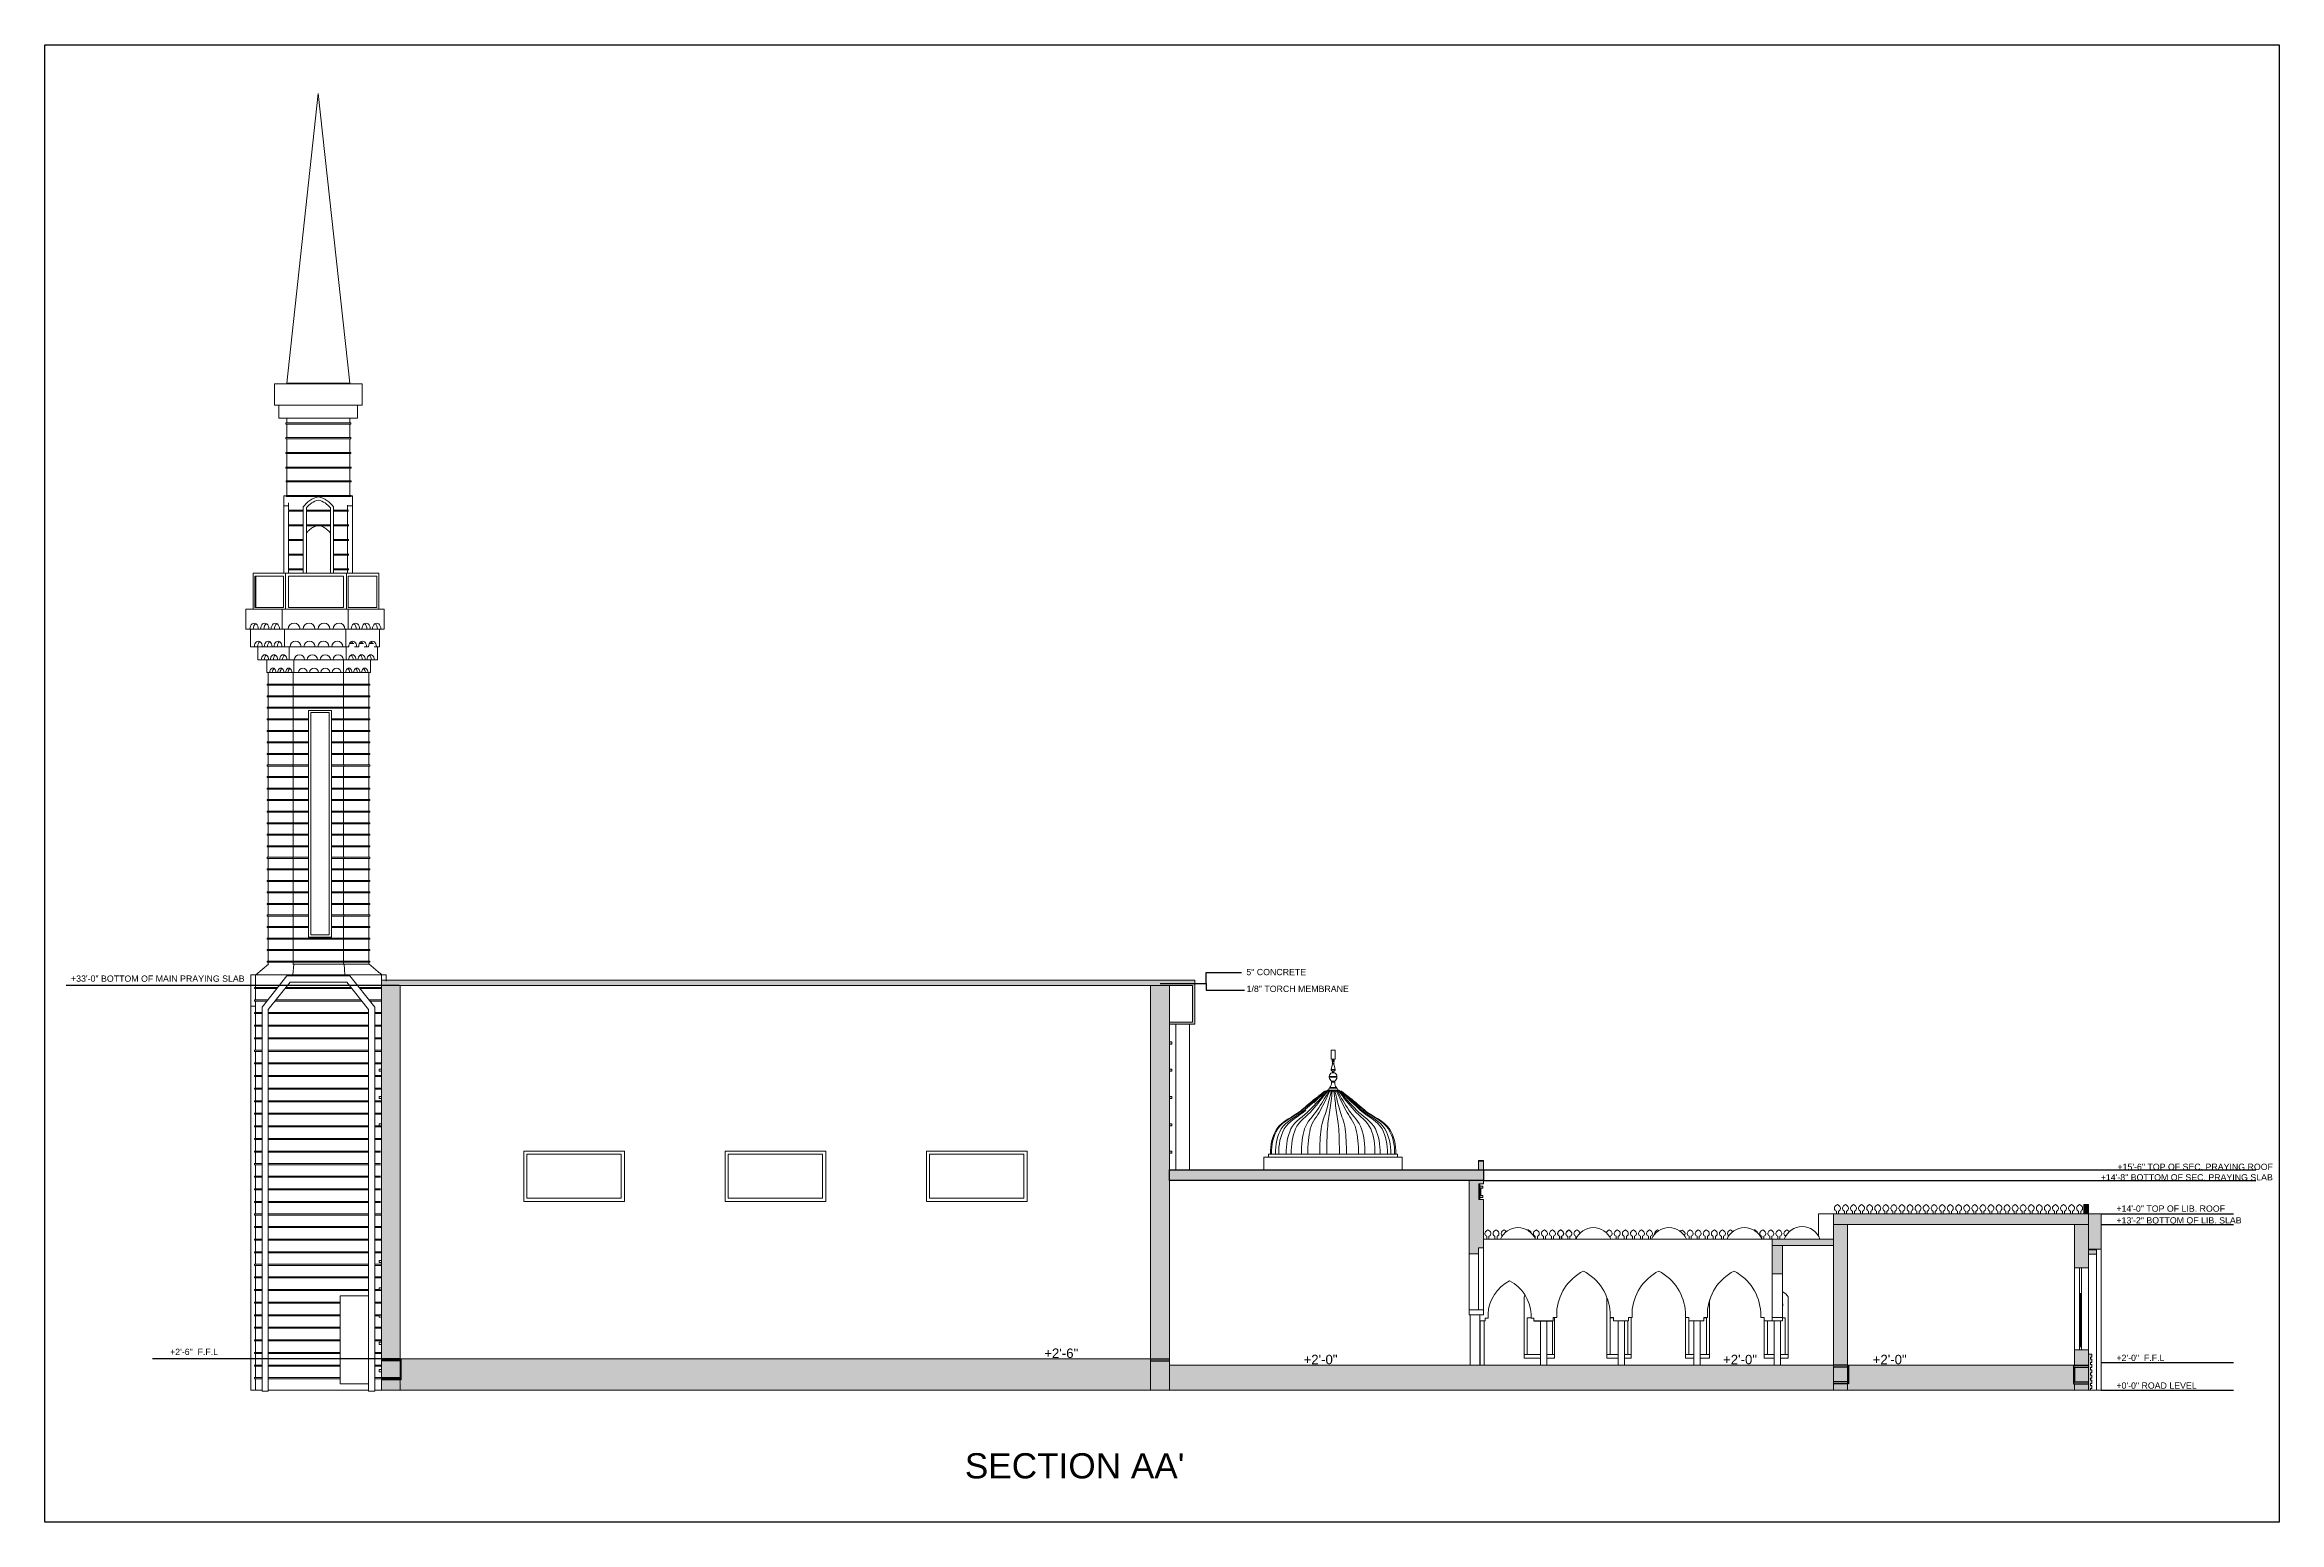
# Model space of a CAD drawing. Header units: inches. Extents: x -6210 to 141093, y -2740 to 21225.
# Drawn here: x 104207 to 106338, y 3604 to 5013 of the extents above; entities that cross this region are included whole.
import ezdxf

# ---------------------------------------------------------------- set-up
doc = ezdxf.new("R2010")
doc.units = ezdxf.units.IN
doc.header["$LTSCALE"] = 100
doc.header["$MEASUREMENT"] = 0
doc.layers.add('1text', color=6, linetype='Continuous')
doc.layers.add('walls', color=1, linetype='Continuous')
for name, color, linetype, true_color in [('BRICK HATCH', 7, 'Continuous', 0xf90105), ('CONCRETE HATCH', 7, 'Continuous', 0xb0b0b0), ('FACADE HTCH', 7, 'Continuous', 0xfafd68), ('FLOOR HATCH', 7, 'Continuous', 0xaef86d)]:
    doc.layers.add(name, color=color, linetype=linetype, true_color=true_color)
doc.styles.get("Standard").update_dxf_attribs({"font": 'arial.ttf', "height": 4})

msp = doc.modelspace()

# ---------------------------------------------------------------- texts
at = {"layer": '1text', "attachment_point": 1}
for s, width, gutter_width, heights, insert, char_height in [('+33\'-0" BOTTOM OF MAIN PRAYING SLAB', 180.6055335, 60, [0], (104232.10246, 4125.37915), 6), ('5" CONCRETE', 148.0436087, 60, [0], (105352.75553, 4131.6453), 6), ('1/8" TORCH MEMBRANE', 148.0436087, 60, [0], (105352.97812, 4115.64808), 6), ('+15\'-6" TOP OF SEC. PRAYING ROOF', 153.0016409, 60, [0], (106183.36153, 3945.96156), 6), ('+14\'-8" BOTTOM OF SEC. PRAYING SLAB', 166.2951142, 60, [0], (106167.41426, 3935.97001), 6), ('+14\'-0" TOP OF LIB. ROOF', 153.0016409, 60, [0], (106182.36153, 3906.17031), 6), ('+13\'-2" BOTTOM OF LIB. SLAB', 153.0016409, 60, [0], (106182.36153, 3894.97381), 6), ('+2\'-6"  F.F.L', 131.6814561, 60, [0], (104326.53178, 3769.59707), 6), ('+2\'-0"  F.F.L', 131.6814561, 60, [0], (106182.36153, 3763.89408), 6), ('+0\'-0" ROAD LEVEL', 131.6814561, 60, [0], (106182.36153, 3737.47131), 6), ("SECTION AA'", 317.5836285, 240, [24.83492], (105084.30166, 3670.00619), 24)]:
    msp.add_mtext_dynamic_manual_height_columns(s, width=width, gutter_width=gutter_width, heights=heights, dxfattribs=dict(at, insert=insert, char_height=char_height))
at = {"layer": 'walls', "char_height": 9, "attachment_point": 1}
for s, insert in [('+2\'-6"', (105160.08063, 3769.79785)), ('+2\'-0"', (105407.29255, 3763.79785)), ('+2\'-0"', (105807.2741, 3763.79785)), ('+2\'-0"', (105950.00337, 3763.79785))]:
    msp.add_mtext_dynamic_manual_height_columns(s, width=59.8409704, gutter_width=60, heights=[0], dxfattribs=dict(at, insert=insert))

# ---------------------------------------------------------------- hatches: boundary and pattern name
at = {"layer": 'BRICK HATCH', "true_color": 0xfe1014}
h = msp.add_hatch(color=1, dxfattribs=at)
h.dxf.hatch_style = 1
h.paths.add_polyline_path([(104545.98149, 4060.04194), (104545.98166, 4115.82403), (104527.98149, 4115.82408), (104527.98149, 4107.78001), (104527.98149, 4106.23298), (104527.98149, 4060.04194), (104527.98149, 3760.04194), (104545.98149, 3760.04194)])
h.paths.add_polyline_path([(104545.98149, 3758.04194), (104527.98149, 3758.04194), (104527.98149, 3742.04194), (104545.98149, 3742.04194)])
h.paths.add_polyline_path([(104545.98149, 3740.04194), (104527.98149, 3740.04194), (104527.98149, 3730.04194), (104545.98149, 3730.04194)])
h.paths.add_polyline_path([(105279.48149, 3754.04194), (105279.48149, 3758.04194), (105261.48149, 3758.04194), (105261.48149, 3730.04194), (105279.48149, 3730.04194)])
h.paths.add_polyline_path([(105279.48149, 4107.77765), (105279.48149, 4115.82173), (105261.48149, 4115.82178), (105261.48149, 3760.04194), (105279.48149, 3760.04194)])
h.paths.add_polyline_path([(105578.74512, 3911.69824), (105574.41692, 3911.69824), (105574.41692, 3926.69824), (105575.41692, 3926.69824), (105578.74512, 3926.69824), (105578.74512, 3930.05318), (105565.17275, 3930.05318), (105565.17275, 3860.08657), (105574.24512, 3860.08631), (105574.24512, 3865.6898), (105578.74512, 3865.68969)])
h = msp.add_hatch(color=1, dxfattribs=at)
h.dxf.hatch_style = 1
h.paths.add_polyline_path([(105925.98149, 3888.04194), (105912.48149, 3888.04194), (105912.48149, 3754.04194), (105925.98149, 3754.04194)])
h.paths.add_polyline_path([(105925.98149, 3752.04194), (105912.48149, 3752.04194), (105912.48149, 3738.04194), (105925.98149, 3738.04194)])
h.paths.add_polyline_path([(105925.98149, 3736.04194), (105912.48149, 3736.04194), (105912.48149, 3730.04194), (105925.98149, 3730.04194)])
h.paths.add_polyline_path([(106155.78498, 3752.04194), (106142.28498, 3752.04194), (106142.28498, 3738.04194), (106155.78498, 3738.04194)])
h.paths.add_polyline_path([(106155.78498, 3764.54194), (106155.78498, 3768.4647), (106142.28498, 3768.4647), (106142.28498, 3754.04194), (106155.78498, 3754.04194)])
h.paths.add_polyline_path([(106155.78498, 3736.04194), (106142.28498, 3736.04194), (106142.28498, 3730.04194), (106155.78498, 3730.04194)])
h.paths.add_polyline_path([(106155.78498, 3864.40516), (106155.70461, 3864.40514), (106155.70461, 3888.04194), (106142.28498, 3888.04194), (106142.28498, 3846.60915), (106155.78498, 3846.60948)])
h = msp.add_hatch(color=1, dxfattribs=at)
h.dxf.hatch_style = 1
h.paths.add_polyline_path([(105863.99879, 3868.04194), (105853.98149, 3868.04194), (105853.98149, 3840.94795), (105863.99879, 3840.9482)])
at = {"layer": 'CONCRETE HATCH'}
h = msp.add_hatch(color=256, dxfattribs=at)
h.dxf.hatch_style = 1
h.paths.add_polyline_path([(105303.48149, 4120.82165), (104527.98149, 4120.82408), (104527.98149, 4119.82408), (104527.98149, 4115.82408), (105301.48149, 4115.82166), (105301.48149, 4080.93378), (105279.48149, 4080.93386), (105279.48149, 4078.93386), (105303.48149, 4078.93377)])
h = msp.add_hatch(color=256, dxfattribs=at)
h.dxf.hatch_style = 1
h.paths.add_polyline_path([(105279.48149, 3940.04194), (105578.74512, 3940.04194), (105578.74512, 3930.05318), (105279.48149, 3930.05318)])
h = msp.add_hatch(color=256, dxfattribs=at)
h.dxf.hatch_style = 1
h.paths.add_polyline_path([(106155.70461, 3898.04194), (105994.21513, 3898.04194), (105994.21513, 3898.04189), (105992.21513, 3898.04189), (105986.51742, 3898.04189), (105986.51742, 3898.04188), (105984.51742, 3898.04188), (105963.45492, 3898.0419), (105963.45492, 3898.04186), (105961.45492, 3898.04186), (105955.7572, 3898.04187), (105955.7572, 3898.04186), (105953.7572, 3898.04186), (105932.6947, 3898.0419), (105932.6947, 3898.04184), (105930.6947, 3898.04184), (105924.99699, 3898.04187), (105924.99699, 3898.04184), (105922.99699, 3898.04184), (105912.48149, 3898.04194), (105912.48149, 3888.04194), (106155.70461, 3888.04194)])
h = msp.add_hatch(color=256, dxfattribs=at)
h.dxf.hatch_style = 1
h.paths.add_polyline_path([(105912.48149, 3874.04194), (105853.98149, 3874.04194), (105853.98149, 3868.04194), (105863.99879, 3868.04194), (105912.48149, 3868.04194)])
h = msp.add_hatch(color=256, dxfattribs=at)
h.dxf.hatch_style = 1
h.paths.add_polyline_path([(104545.98149, 3760.04194), (104527.98149, 3760.04194), (104527.98149, 3758.04194), (104545.98149, 3758.04194)])
h.paths.add_polyline_path([(104546.98149, 3760.04194), (104545.98149, 3760.04194), (104545.98149, 3740.04194), (104546.98149, 3740.04194)])
h.paths.add_polyline_path([(104545.98149, 3742.04194), (104527.98149, 3742.04194), (104527.98149, 3740.04194), (104545.98149, 3740.04194)])
h = msp.add_hatch(color=256, dxfattribs=at)
h.dxf.hatch_style = 1
h.paths.add_polyline_path([(106155.78498, 3754.04194), (106142.28498, 3754.04194), (106141.28498, 3754.04194), (106141.28498, 3736.04194), (106155.78498, 3736.04194), (106155.78498, 3738.04194), (106142.28498, 3738.04194), (106142.28498, 3752.04194), (106155.78498, 3752.04194)])
h.paths.add_polyline_path([(105925.98149, 3754.04194), (105912.48149, 3754.04194), (105912.48149, 3752.04194), (105925.98149, 3752.04194)])
h.paths.add_polyline_path([(105926.98149, 3754.04194), (105925.98149, 3754.04194), (105925.98149, 3736.04194), (105926.98149, 3736.04194)])
h.paths.add_polyline_path([(105925.98149, 3738.04194), (105912.48149, 3738.04194), (105912.48149, 3736.04194), (105925.98149, 3736.04194)])
h.paths.add_polyline_path([(105279.48149, 3760.04194), (105261.48149, 3760.04194), (105261.48149, 3758.04194), (105279.48149, 3758.04194)])
at = {"layer": 'FACADE HTCH'}
h = msp.add_hatch(color=256, dxfattribs=at)
h.dxf.hatch_style = 1
h.paths.add_polyline_path([(105281.62244, 4062.04194), (105279.48149, 4062.04194), (105279.48149, 4060.04194), (105281.62244, 4060.04194)])
h.paths.add_polyline_path([(105281.62244, 4036.04194), (105279.48149, 4036.04194), (105279.48149, 4034.04194), (105281.62244, 4034.04194)])
h.paths.add_polyline_path([(105281.62244, 4010.04194), (105279.48149, 4010.04194), (105279.48149, 4008.04194), (105281.62244, 4008.04194)])
h.paths.add_polyline_path([(105281.62244, 3984.04194), (105279.48149, 3984.04194), (105279.48149, 3982.04194), (105281.62244, 3982.04194)])
h.paths.add_polyline_path([(105281.62244, 3958.04194), (105279.48149, 3958.04194), (105279.48149, 3956.04194), (105281.62244, 3956.04194)])
h = msp.add_hatch(color=256, dxfattribs=at)
h.dxf.hatch_style = 1
h.paths.add_polyline_path([(105578.74512, 3948.52462), (105574.24512, 3948.5245), (105574.24512, 3940.04468), (105578.74512, 3940.04472)])
h.paths.add_polyline_path([(105578.74512, 3949.03733), (105574.24512, 3949.03733), (105574.24512, 3948.5245), (105578.74512, 3948.52462)])
h.paths.add_polyline_path([(105575.41692, 3926.69824), (105574.41692, 3926.69824), (105574.41692, 3911.69824), (105575.41692, 3911.69824)])
h.paths.add_polyline_path([(105578.15329, 3924.69824), (105577.41692, 3924.69824), (105575.41692, 3924.69824), (105575.41692, 3922.69824), (105577.41692, 3922.69824), (105578.15329, 3922.69824)])
h.paths.add_polyline_path([(105576.41692, 3921.22417), (105576.41692, 3921.56109), (105576.41692, 3921.62025), (105576.41692, 3922.62144), (105576.41692, 3922.69789), (105575.41692, 3922.69789), (105575.41692, 3915.69824), (105576.41692, 3915.69824)])
h.paths.add_polyline_path([(105578.15329, 3915.69824), (105577.41692, 3915.69824), (105575.41692, 3915.69824), (105575.41692, 3913.69824), (105577.41692, 3913.69824), (105578.15329, 3913.69824)])
h = msp.add_hatch(color=256, dxfattribs=at)
h.dxf.hatch_style = 1
h.paths.add_polyline_path([(106155.78498, 3907.1274), (106151.28498, 3907.1274), (106151.28498, 3905.77427), (106155.78498, 3905.77427)])
h.paths.add_polyline_path([(106155.78498, 3905.77427), (106151.28498, 3905.77427), (106151.28498, 3904.91717), (106155.78498, 3904.91747)])
h.paths.add_polyline_path([(106155.78498, 3904.91747), (106151.28498, 3904.91717), (106151.28498, 3902.16788), (106155.78498, 3902.16758)])
h.paths.add_polyline_path([(106155.78498, 3902.16758), (106151.28498, 3902.16788), (106151.28498, 3900.8804), (106155.78498, 3900.8804)])
h.paths.add_polyline_path([(106155.78498, 3900.8804), (106151.28498, 3900.8804), (106151.28498, 3898.13479), (106155.78498, 3898.13479)])
h = msp.add_hatch(color=256, dxfattribs=at)
h.dxf.hatch_style = 1
h.paths.add_polyline_path([(106167.95412, 3898.04194), (106167.70461, 3898.04194), (106155.78498, 3898.04194), (106155.78498, 3864.40516), (106167.95412, 3864.40754)])
h.paths.add_polyline_path([(106163.28498, 3863.78059), (106155.78498, 3863.7805), (106155.78498, 3859.70198), (106163.28498, 3859.70209)])
h.paths.add_polyline_path([(106163.28498, 3864.40663), (106155.78498, 3864.40516), (106155.78498, 3863.7805), (106163.28498, 3863.78059)])
h = msp.add_hatch(color=256, dxfattribs=at)
h.dxf.hatch_style = 1
h.paths.add_polyline_path([(106157.78498, 3751.54194), (106158.78498, 3751.54194), (106158.78498, 3754.54194), (106157.78498, 3754.54194), (106157.78498, 3756.54194), (106158.78498, 3756.54194), (106158.78498, 3759.54194), (106157.78498, 3759.54194), (106157.78498, 3761.54194), (106158.78498, 3761.54194), (106158.78498, 3764.54194), (106155.78498, 3764.54194), (106155.78498, 3730.04194), (106157.78498, 3730.04194), (106157.78498, 3731.54194), (106158.78498, 3731.54194), (106158.78498, 3734.54194), (106157.78498, 3734.54194), (106157.78498, 3736.54194), (106158.78498, 3736.54194), (106158.78498, 3739.54194), (106157.78498, 3739.54194), (106157.78498, 3741.54194), (106158.78498, 3741.54194), (106158.78498, 3744.54194), (106157.78498, 3744.54194), (106157.78498, 3746.54194), (106158.78498, 3746.54194), (106158.78498, 3749.54194), (106157.78498, 3749.54194)])
at = {"layer": 'FLOOR HATCH'}
h = msp.add_hatch(color=256, dxfattribs=at)
h.dxf.hatch_style = 1
h.paths.add_polyline_path([(105261.48149, 3760.04194), (104546.98149, 3760.04194), (104546.98149, 3740.04194), (104545.98149, 3730.04194), (105261.48149, 3730.04194)])
h.paths.add_polyline_path([(105912.48149, 3754.04194), (105279.48149, 3754.04194), (105279.48149, 3730.04194), (105912.48149, 3730.04194)])
h.paths.add_polyline_path([(106141.28498, 3754.04194), (105926.98149, 3754.04194), (105926.98149, 3736.04194), (105925.98149, 3730.04194), (106142.28498, 3730.04194), (106142.28498, 3736.04194), (106141.28498, 3736.04194)])

# ---------------------------------------------------------------- linework, layer by layer
msp.add_lwpolyline([(104206.97646, 5012.61527), (106337.6796, 5012.61527), (106337.6796, 3604.14299), (104206.97646, 3604.14299)], close=True)
at = {"layer": '1text'}
for p, q in [((104544.98166, 4115.82403), (104227.35192, 4115.82403)), ((105270.71077, 4117.73201), (105314.44954, 4117.73201)), ((105314.44954, 4117.73201), (105314.44954, 4128.08304)), ((105314.44954, 4128.08304), (105348.00407, 4128.08304)), ((105314.44954, 4117.73201), (105314.44954, 4111.49811)), ((105314.44954, 4111.49811), (105350.99405, 4111.49811)), ((105578.74512, 3940.04472), (106315.19388, 3940.04472)), ((105578.74512, 3930.05318), (106315.19388, 3930.05318)), ((106167.95412, 3898.04194), (106294.09287, 3898.04194)), ((106167.95412, 3888.04194), (106294.09287, 3888.04194)), ((104545.98149, 3760.04194), (104309.73894, 3760.04194)), ((106167.95412, 3756.4647), (106294.09287, 3756.4647)), ((106167.95412, 3730.04194), (106294.09287, 3730.04194))]:
    msp.add_line(p, q, dxfattribs=at)
for points in [[(104227.96444, 4122.97193, 0, 0, 0), (104227.96444, 4119.38648, 0, 3.58544, 0), (104227.96444, 4122.97193, 3.58544, 3.58544, 0)], [(106178.22351, 3943.63016, 0, 0, 0), (106178.22351, 3940.04472, 0, 3.58544, 0), (106178.22351, 3943.63016, 3.58544, 3.58544, 0)], [(106163.27624, 3933.63862, 0, 0, 0), (106163.27624, 3930.05318, 0, 3.58544, 0), (106163.27624, 3933.63862, 3.58544, 3.58544, 0)], [(106178.22351, 3903.83892, 0, 0, 0), (106178.22351, 3900.25348, 0, 3.58544, 0), (106178.22351, 3903.83892, 3.58544, 3.58544, 0)], [(106178.22351, 3891.6458, 0, 0, 0), (106178.22351, 3888.06036, 0, 3.58544, 0), (106178.22351, 3891.6458, 3.58544, 3.58544, 0)], [(104322.39375, 3767.18984, 0, 0, 0), (104322.39375, 3763.6044, 0, 3.58544, 0), (104322.39375, 3767.18984, 3.58544, 3.58544, 0)], [(106178.22351, 3761.48686, 0, 0, 0), (106178.22351, 3757.90141, 0, 3.58544, 0), (106178.22351, 3761.48686, 3.58544, 3.58544, 0)], [(106178.06041, 3735.06409, 0, 0, 0), (106178.06041, 3731.47865, 0, 3.58544, 0), (106178.06041, 3735.06409, 3.58544, 3.58544, 0)]]:
    msp.add_lwpolyline(points, format="xyseb", dxfattribs=at)
at = {"layer": 'walls', "linetype": 'Continuous', "lineweight": 0, "extrusion": (0, 1, 0)}
for p, q in [((104467.78033, 4966.04194), (104437.78033, 4690.04194)), ((104467.78033, 4966.04194), (104497.78033, 4690.04194)), ((104425.98877, 4689.30218), (104467.78033, 4689.30218)), ((104425.98877, 4689.30218), (104425.98877, 4668.94387)), ((104437.78033, 4690.04194), (104467.78033, 4690.04194)), ((104437.98149, 4690.04194), (104437.98149, 4689.30218)), ((104467.78033, 4690.04194), (104494.0085, 4690.04194)), ((104467.78033, 4689.30218), (104509.5719, 4689.30218)), ((104494.0085, 4690.04194), (104497.98149, 4690.04194)), ((104497.98149, 4690.04194), (104497.98149, 4689.30218)), ((104509.5719, 4689.30218), (104509.5719, 4668.94387)), ((104467.78033, 4668.94387), (104425.98877, 4668.94387)), ((104430.28033, 4668.94387), (104430.28033, 4656.67614)), ((104509.5719, 4668.94387), (104467.78033, 4668.94387)), ((104505.28033, 4668.94387), (104505.28033, 4656.67614)), ((104467.78033, 4656.67614), (104430.28033, 4656.67614)), ((104437.00375, 4652.04194), (104468.00375, 4652.04194)), ((104437.00375, 4652.04194), (104437.00375, 4651.04194)), ((104468.00375, 4651.04194), (104437.00375, 4651.04194)), ((104437.98149, 4656.67614), (104437.98149, 4652.04194)), ((104437.98149, 4651.04194), (104437.98149, 4638.04194)), ((104505.28033, 4656.67614), (104467.78033, 4656.67614)), ((104468.00375, 4652.04194), (104499.00375, 4652.04194)), ((104499.00375, 4651.04194), (104468.00375, 4651.04194)), ((104497.98149, 4656.67614), (104497.98149, 4652.04194)), ((104497.98149, 4651.04194), (104497.98149, 4638.04194)), ((104499.00375, 4652.04194), (104499.00375, 4651.04194)), ((104437.02132, 4638.04194), (104468.02132, 4638.04194)), ((104437.02132, 4638.04194), (104437.02132, 4637.04194)), ((104468.02132, 4637.04194), (104437.02132, 4637.04194)), ((104437.03889, 4624.04194), (104468.03889, 4624.04194)), ((104437.03889, 4624.04194), (104437.03889, 4623.04194)), ((104437.98149, 4637.04194), (104437.98149, 4624.04194)), ((104468.02132, 4638.04194), (104499.02132, 4638.04194)), ((104499.02132, 4637.04194), (104468.02132, 4637.04194)), ((104468.03889, 4624.04194), (104499.03889, 4624.04194)), ((104497.98149, 4637.04194), (104497.98149, 4624.04194)), ((104499.02132, 4638.04194), (104499.02132, 4637.04194)), ((104499.03889, 4624.04194), (104499.03889, 4623.04194)), ((104468.03889, 4623.04194), (104437.03889, 4623.04194)), ((104437.05647, 4610.04194), (104468.05647, 4610.04194)), ((104437.05647, 4610.04194), (104437.05647, 4609.04194)), ((104468.05647, 4609.04194), (104437.05647, 4609.04194)), ((104437.98149, 4623.04194), (104437.98149, 4610.04194)), ((104437.98149, 4609.04194), (104437.98149, 4597.04194)), ((104499.03889, 4623.04194), (104468.03889, 4623.04194)), ((104468.05647, 4610.04194), (104499.05647, 4610.04194)), ((104499.05647, 4609.04194), (104468.05647, 4609.04194)), ((104497.98149, 4623.04194), (104497.98149, 4610.04194)), ((104497.98149, 4609.04194), (104497.98149, 4597.04194)), ((104499.05647, 4610.04194), (104499.05647, 4609.04194)), ((104434.91887, 4573.01955), (104434.91887, 4582.67365)), ((104434.91887, 4582.67365), (104437.09161, 4582.67365)), ((104437.07404, 4597.04194), (104468.07404, 4597.04194)), ((104437.07404, 4597.04194), (104437.07404, 4596.04194)), ((104468.07404, 4596.04194), (104437.07404, 4596.04194)), ((104437.09161, 4583.04194), (104468.09161, 4583.04194)), ((104437.09161, 4583.04194), (104437.09161, 4582.04194)), ((104468.09161, 4582.04194), (104437.09161, 4582.04194)), ((104437.98149, 4596.04194), (104437.98149, 4583.04194)), ((104437.98149, 4582.04194), (104437.98149, 4581.8624)), ((104468.07404, 4597.04194), (104499.07404, 4597.04194)), ((104499.07404, 4596.04194), (104468.07404, 4596.04194)), ((104468.09161, 4583.04194), (104499.09161, 4583.04194)), ((104499.09161, 4582.04194), (104468.09161, 4582.04194)), ((104497.98149, 4596.04194), (104497.98149, 4583.04194)), ((104497.98149, 4582.04194), (104497.98149, 4581.8624)), ((104499.07404, 4597.04194), (104499.07404, 4596.04194)), ((104499.09161, 4583.04194), (104499.09161, 4582.04194)), ((104499.09161, 4582.67365), (104500.3261, 4582.67365)), ((104500.3261, 4582.67365), (104500.3261, 4573.01955)), ((104434.91887, 4508.99471), (104434.91887, 4573.01955)), ((104434.91887, 4573.01955), (104439.41887, 4573.01955)), ((104439.40848, 4569.04194), (104453.50649, 4569.04194)), ((104453.50649, 4568.04194), (104439.40848, 4568.04194)), ((104439.41887, 4575.96442), (104439.41887, 4573.01955)), ((104439.41887, 4573.01955), (104439.41887, 4569.04194)), ((104439.41887, 4568.04194), (104439.41887, 4508.99471)), ((104453.50649, 4508.99471), (104453.50649, 4571.97717)), ((104456.50649, 4571.00869), (104456.50649, 4508.99471)), ((104456.50649, 4569.04194), (104468.10918, 4569.04194)), ((104468.10918, 4568.04194), (104456.50649, 4568.04194)), ((104468.10918, 4569.04194), (104479.45649, 4569.04194)), ((104479.45649, 4568.04194), (104468.10918, 4568.04194)), ((104479.45649, 4508.99471), (104479.45649, 4571.00869)), ((104482.45649, 4571.97717), (104482.45649, 4508.99471)), ((104482.45649, 4569.04194), (104496.80989, 4569.04194)), ((104496.80989, 4568.04194), (104482.45649, 4568.04194)), ((104495.8261, 4573.01955), (104495.8261, 4573.59698)), ((104495.8261, 4569.04194), (104495.8261, 4573.01955)), ((104495.8261, 4573.01955), (104500.3261, 4573.01955)), ((104495.8261, 4555.04194), (104495.8261, 4568.04194)), ((104500.3261, 4573.01955), (104500.3261, 4508.99471)), ((104439.41887, 4555.04194), (104453.50649, 4555.04194)), ((104453.50649, 4554.04194), (104439.41887, 4554.04194)), ((104439.41887, 4541.04194), (104453.50649, 4541.04194)), ((104453.50649, 4540.04194), (104439.41887, 4540.04194)), ((104456.50649, 4555.04194), (104468.12676, 4555.04194)), ((104468.12676, 4554.04194), (104456.50649, 4554.04194)), ((104456.50649, 4541.04194), (104456.5726, 4541.04194)), ((104456.57145, 4540.04194), (104456.50649, 4540.04194)), ((104456.57145, 4540.04194), (104456.5726, 4541.04194)), ((104468.12676, 4555.04194), (104479.45649, 4555.04194)), ((104479.45649, 4554.04194), (104468.12676, 4554.04194)), ((104482.45649, 4555.04194), (104496.82107, 4555.04194)), ((104496.82107, 4554.04194), (104482.45649, 4554.04194)), ((104482.45649, 4541.04194), (104496.83225, 4541.04194)), ((104496.83225, 4540.04194), (104482.45649, 4540.04194)), ((104495.8261, 4541.04194), (104495.8261, 4554.04194)), ((104495.8261, 4527.04194), (104495.8261, 4540.04194)), ((104439.41887, 4527.04194), (104453.50649, 4527.04194)), ((104453.50649, 4526.04194), (104439.41887, 4526.04194)), ((104456.50649, 4527.04194), (104456.55646, 4527.04194)), ((104456.55531, 4526.04194), (104456.50649, 4526.04194)), ((104456.55531, 4526.04194), (104456.55646, 4527.04194)), ((104482.45649, 4527.04194), (104496.84341, 4527.04194)), ((104496.84341, 4526.04194), (104482.45649, 4526.04194)), ((104495.8261, 4513.04194), (104495.8261, 4526.04194)), ((104405.6237, 4508.99471), (104436.65313, 4508.99471)), ((104405.6237, 4474.5545), (104405.6237, 4508.99471)), ((104407.31522, 4505.99471), (104407.31522, 4475.99471)), ((104434.71379, 4505.99471), (104407.31522, 4505.99471)), ((104408.37588, 4475.99471), (104408.37588, 4505.99471)), ((104434.71379, 4475.99471), (104434.71379, 4505.99471)), ((104436.65313, 4474.5545), (104436.65313, 4508.99471)), ((104436.65313, 4508.99471), (104494.59426, 4508.99471)), ((104439.39577, 4505.99471), (104439.39577, 4475.99471)), ((104491.85162, 4505.99471), (104439.39577, 4505.99471)), ((104439.41887, 4513.04194), (104453.50649, 4513.04194)), ((104453.50649, 4512.04194), (104439.41887, 4512.04194)), ((104456.50649, 4513.04194), (104456.54033, 4513.04194)), ((104456.53918, 4512.04194), (104456.50649, 4512.04194)), ((104456.53918, 4512.04194), (104456.54033, 4513.04194)), ((104482.45649, 4513.04194), (104496.85457, 4513.04194)), ((104496.85457, 4512.04194), (104482.45649, 4512.04194)), ((104491.85162, 4475.99471), (104491.85162, 4505.99471)), ((104494.59426, 4508.99471), (104525.6237, 4508.99471)), ((104494.59426, 4474.5545), (104494.59426, 4508.99471)), ((104495.8261, 4508.99471), (104495.8261, 4512.04194)), ((104496.27551, 4505.99471), (104496.27551, 4475.99471)), ((104523.67408, 4505.99471), (104496.27551, 4505.99471)), ((104523.67408, 4475.99471), (104523.67408, 4505.99471)), ((104525.6237, 4474.5545), (104525.6237, 4508.99471)), ((104398.82126, 4474.5545), (104433.36542, 4474.5545)), ((104398.82126, 4455.5545), (104398.82126, 4474.5545)), ((104407.31522, 4475.99471), (104434.71379, 4475.99471)), ((104433.36542, 4455.5545), (104433.36542, 4474.5545)), ((104433.36542, 4474.5545), (104496.2771, 4474.5545)), ((104439.39577, 4475.99471), (104491.85162, 4475.99471)), ((104496.27551, 4475.99471), (104523.67408, 4475.99471)), ((104496.2771, 4474.5545), (104530.82126, 4474.5545)), ((104496.2771, 4455.5545), (104496.2771, 4474.5545)), ((104530.82126, 4455.5545), (104530.82126, 4474.5545)), ((104402.68491, 4455.5545), (104398.82126, 4455.5545)), ((104402.68491, 4455.5545), (104405.86689, 4455.5545)), ((104403.3292, 4438.78286), (104403.3292, 4455.5545)), ((104405.86689, 4455.5545), (104410.66533, 4455.5545)), ((104412.78665, 4455.5545), (104410.66533, 4455.5545)), ((104412.78665, 4455.5545), (104415.96863, 4455.5545)), ((104415.96863, 4455.5545), (104420.76707, 4455.5545)), ((104422.88839, 4455.5545), (104420.76707, 4455.5545)), ((104422.88839, 4455.5545), (104426.07037, 4455.5545)), ((104426.07037, 4455.5545), (104430.86881, 4455.5545)), ((104433.36542, 4455.5545), (104430.86881, 4455.5545)), ((104439.13305, 4455.5545), (104433.36542, 4455.5545)), ((104435.516, 4438.78286), (104435.516, 4455.5545)), ((104439.13305, 4455.5545), (104450.41906, 4455.5545)), ((104453.41906, 4455.5545), (104450.41906, 4455.5545)), ((104453.41906, 4455.5545), (104464.70508, 4455.5545)), ((104467.70508, 4455.5545), (104464.70508, 4455.5545)), ((104467.70508, 4455.5545), (104478.99109, 4455.5545)), ((104481.99109, 4455.5545), (104478.99109, 4455.5545)), ((104481.99109, 4455.5545), (104493.2771, 4455.5545)), ((104496.2771, 4455.5545), (104493.2771, 4455.5545)), ((104494.13447, 4438.78286), (104494.13447, 4455.5545)), ((104499.30372, 4455.5545), (104496.2771, 4455.5545)), ((104499.30372, 4455.5545), (104504.10216, 4455.5545)), ((104504.10216, 4455.5545), (104507.28414, 4455.5545)), ((104509.40546, 4455.5545), (104507.28414, 4455.5545)), ((104509.40546, 4455.5545), (104514.20389, 4455.5545)), ((104514.20389, 4455.5545), (104517.38587, 4455.5545)), ((104519.50719, 4455.5545), (104517.38587, 4455.5545)), ((104519.50719, 4455.5545), (104524.30563, 4455.5545)), ((104524.30563, 4455.5545), (104527.48761, 4455.5545)), ((104526.32126, 4438.78286), (104526.32126, 4455.5545)), ((104530.82126, 4455.5545), (104527.48761, 4455.5545)), ((104406.92919, 4438.78286), (104403.3292, 4438.78286)), ((104406.92919, 4438.78286), (104409.89403, 4438.78286)), ((104409.89403, 4438.78286), (104414.36501, 4438.78286)), ((104410.18241, 4426.2374), (104410.18241, 4438.78286)), ((104416.34157, 4438.78286), (104414.36501, 4438.78286)), ((104416.34157, 4438.78286), (104419.3064, 4438.78286)), ((104419.3064, 4438.78286), (104423.77738, 4438.78286)), ((104425.75394, 4438.78286), (104423.77738, 4438.78286)), ((104425.75394, 4438.78286), (104428.71878, 4438.78286)), ((104428.71878, 4438.78286), (104433.18976, 4438.78286)), ((104435.516, 4438.78286), (104433.18976, 4438.78286)), ((104440.89003, 4438.78286), (104435.516, 4438.78286)), ((104440.016, 4426.2374), (104440.016, 4438.78286)), ((104440.89003, 4438.78286), (104451.40587, 4438.78286)), ((104454.20114, 4438.78286), (104451.40587, 4438.78286)), ((104454.20114, 4438.78286), (104464.71697, 4438.78286)), ((104467.51225, 4438.78286), (104464.71697, 4438.78286)), ((104467.51225, 4438.78286), (104478.02808, 4438.78286)), ((104480.82336, 4438.78286), (104478.02808, 4438.78286)), ((104480.82336, 4438.78286), (104491.33919, 4438.78286)), ((104494.13447, 4438.78286), (104491.33919, 4438.78286)), ((104496.95454, 4438.78286), (104494.13447, 4438.78286)), ((104494.34882, 4426.2374), (104494.34882, 4438.78286)), ((104497.61911, 4441.78286), (104501.58693, 4441.78286)), ((104502.2515, 4438.78286), (104504.39036, 4438.78286)), ((104506.36691, 4438.78286), (104504.39036, 4438.78286)), ((104507.03149, 4441.78286), (104510.9993, 4441.78286)), ((104511.66388, 4438.78286), (104513.80273, 4438.78286)), ((104515.77929, 4438.78286), (104513.80273, 4438.78286)), ((104516.44386, 4441.78286), (104520.41168, 4441.78286)), ((104521.07625, 4438.78286), (104523.21511, 4438.78286)), ((104526.32126, 4438.78286), (104523.21511, 4438.78286)), ((104524.18241, 4426.2374), (104524.18241, 4438.78286)), ((104413.5192, 4426.2374), (104410.18241, 4426.2374)), ((104413.5192, 4426.2374), (104416.26727, 4426.2374)), ((104416.26727, 4426.2374), (104420.41138, 4426.2374)), ((104418.66602, 4414.15013), (104418.66602, 4426.2374)), ((104421.56376, 4414.15013), (104418.66602, 4414.15013)), ((104419.98149, 4403.04194), (104419.98149, 4414.04194)), ((104419.98149, 4414.04194), (104443.98149, 4414.04194)), ((104422.24342, 4426.2374), (104420.41138, 4426.2374)), ((104421.56376, 4414.15013), (104423.95025, 4414.15013)), ((104422.24342, 4426.2374), (104424.9915, 4426.2374)), ((104423.95025, 4414.15013), (104427.54908, 4414.15013)), ((104424.9915, 4426.2374), (104429.1356, 4426.2374)), ((104429.14007, 4414.15013), (104427.54908, 4414.15013)), ((104430.96765, 4426.2374), (104429.1356, 4426.2374)), ((104429.14007, 4414.15013), (104431.52655, 4414.15013)), ((104430.96765, 4426.2374), (104433.71573, 4426.2374)), ((104431.52655, 4414.15013), (104435.12538, 4414.15013)), ((104433.71573, 4426.2374), (104437.85983, 4426.2374)), ((104436.71637, 4414.15013), (104435.12538, 4414.15013)), ((104436.71637, 4414.15013), (104439.10286, 4414.15013)), ((104440.016, 4426.2374), (104437.85983, 4426.2374)), ((104437.98149, 4414.15013), (104437.98149, 4414.04194)), ((104439.10286, 4414.15013), (104442.70168, 4414.15013)), ((104444.99713, 4426.2374), (104440.016, 4426.2374)), ((104444.57414, 4414.15013), (104442.70168, 4414.15013)), ((104443.98149, 4414.04194), (104491.98149, 4414.04194)), ((104443.98149, 4403.04194), (104443.98149, 4414.04194)), ((104444.57414, 4414.15013), (104444.57414, 4426.2374)), ((104448.89986, 4414.15013), (104444.57414, 4414.15013)), ((104444.99713, 4426.2374), (104454.74414, 4426.2374)), ((104448.89986, 4414.15013), (104457.36438, 4414.15013)), ((104457.33505, 4426.2374), (104454.74414, 4426.2374)), ((104457.33505, 4426.2374), (104467.08206, 4426.2374)), ((104459.61438, 4414.15013), (104457.36438, 4414.15013)), ((104459.61438, 4414.15013), (104468.07889, 4414.15013)), ((104469.67297, 4426.2374), (104467.08206, 4426.2374)), ((104470.32889, 4414.15013), (104468.07889, 4414.15013)), ((104469.67297, 4426.2374), (104479.41999, 4426.2374)), ((104470.32889, 4414.15013), (104478.7934, 4414.15013)), ((104481.0434, 4414.15013), (104478.7934, 4414.15013)), ((104482.0109, 4426.2374), (104479.41999, 4426.2374)), ((104481.0434, 4414.15013), (104489.50791, 4414.15013)), ((104482.0109, 4426.2374), (104491.75791, 4426.2374)), ((104491.75791, 4414.15013), (104489.50791, 4414.15013)), ((104491.75791, 4414.15013), (104491.75791, 4426.2374)), ((104494.34882, 4426.2374), (104491.75791, 4426.2374)), ((104494.02787, 4414.15013), (104491.75791, 4414.15013)), ((104491.98149, 4414.04194), (104515.98149, 4414.04194)), ((104491.98149, 4403.04194), (104491.98149, 4414.04194)), ((104494.02787, 4414.15013), (104497.6267, 4414.15013)), ((104496.96271, 4426.2374), (104494.34882, 4426.2374)), ((104496.96271, 4426.2374), (104501.10682, 4426.2374)), ((104497.6267, 4414.15013), (104500.01318, 4414.15013)), ((104497.98149, 4414.15013), (104497.98149, 4414.04194)), ((104501.60417, 4414.15013), (104500.01318, 4414.15013)), ((104501.10682, 4426.2374), (104503.85489, 4426.2374)), ((104501.60417, 4414.15013), (104505.203, 4414.15013)), ((104505.68694, 4426.2374), (104503.85489, 4426.2374)), ((104505.203, 4414.15013), (104507.58949, 4414.15013)), ((104505.68694, 4426.2374), (104509.83104, 4426.2374)), ((104509.18048, 4414.15013), (104507.58949, 4414.15013)), ((104509.18048, 4414.15013), (104512.7793, 4414.15013)), ((104509.83104, 4426.2374), (104512.57912, 4426.2374)), ((104514.41117, 4426.2374), (104512.57912, 4426.2374)), ((104512.7793, 4414.15013), (104515.16579, 4414.15013)), ((104514.41117, 4426.2374), (104518.55527, 4426.2374)), ((104517.66602, 4414.15013), (104515.16579, 4414.15013)), ((104515.98149, 4403.04194), (104515.98149, 4414.04194)), ((104517.66602, 4414.15013), (104517.66602, 4426.2374)), ((104518.55527, 4426.2374), (104521.30335, 4426.2374)), ((104524.18241, 4426.2374), (104521.30335, 4426.2374)), ((104418.98149, 4402.04194), (104418.98149, 4403.04194)), ((104418.98149, 4403.04194), (104443.56727, 4403.04194)), ((104443.56727, 4402.04194), (104418.98149, 4402.04194)), ((104418.98149, 4391.04194), (104418.98149, 4392.04194)), ((104418.98149, 4392.04194), (104443.56727, 4392.04194)), ((104443.56727, 4391.04194), (104418.98149, 4391.04194)), ((104419.98149, 4392.04194), (104419.98149, 4402.04194)), ((104419.98149, 4381.04194), (104419.98149, 4391.04194)), ((104443.56727, 4403.04194), (104492.3957, 4403.04194)), ((104443.56727, 4402.04194), (104443.56727, 4403.04194)), ((104492.3957, 4402.04194), (104443.56727, 4402.04194)), ((104443.56727, 4392.04194), (104492.3957, 4392.04194)), ((104443.56727, 4391.04194), (104443.56727, 4392.04194)), ((104492.3957, 4391.04194), (104443.56727, 4391.04194)), ((104443.98149, 4392.04194), (104443.98149, 4402.04194)), ((104443.98149, 4381.04194), (104443.98149, 4391.04194)), ((104491.98149, 4392.04194), (104491.98149, 4402.04194)), ((104491.98149, 4381.04194), (104491.98149, 4391.04194)), ((104492.3957, 4403.04194), (104516.98149, 4403.04194)), ((104492.3957, 4402.04194), (104492.3957, 4403.04194)), ((104516.98149, 4402.04194), (104492.3957, 4402.04194)), ((104492.3957, 4392.04194), (104516.98149, 4392.04194)), ((104492.3957, 4391.04194), (104492.3957, 4392.04194)), ((104516.98149, 4391.04194), (104492.3957, 4391.04194)), ((104515.98149, 4392.04194), (104515.98149, 4402.04194)), ((104515.98149, 4381.04194), (104515.98149, 4391.04194)), ((104516.98149, 4402.04194), (104516.98149, 4403.04194)), ((104516.98149, 4391.04194), (104516.98149, 4392.04194)), ((104418.98149, 4380.04194), (104418.98149, 4381.04194)), ((104418.98149, 4381.04194), (104443.56727, 4381.04194)), ((104443.56727, 4380.04194), (104418.98149, 4380.04194)), ((104418.98149, 4370.04194), (104443.56727, 4370.04194)), ((104418.98149, 4369.04194), (104418.98149, 4370.04194)), ((104443.56727, 4369.04194), (104418.98149, 4369.04194)), ((104419.98149, 4370.04194), (104419.98149, 4380.04194)), ((104419.98149, 4359.04194), (104419.98149, 4369.04194)), ((104443.56727, 4381.04194), (104492.3957, 4381.04194)), ((104443.56727, 4380.04194), (104443.56727, 4381.04194)), ((104492.3957, 4380.04194), (104443.56727, 4380.04194)), ((104443.56727, 4369.04194), (104443.56727, 4370.04194)), ((104443.56727, 4370.04194), (104458.67383, 4370.04194)), ((104458.67383, 4369.04194), (104443.56727, 4369.04194)), ((104443.98149, 4370.04194), (104443.98149, 4380.04194)), ((104443.98149, 4359.04194), (104443.98149, 4369.04194)), ((104480.34401, 4378.04194), (104458.67383, 4378.04194)), ((104458.67383, 4378.04194), (104458.67383, 4370.04194)), ((104458.67383, 4369.04194), (104458.67383, 4370.04194)), ((104458.67383, 4369.04194), (104458.67383, 4359.04194)), ((104460.67383, 4376.04194), (104460.67383, 4164.04194)), ((104478.34401, 4376.04194), (104460.67383, 4376.04194)), ((104478.34401, 4164.04194), (104478.34401, 4376.04194)), ((104480.34401, 4370.04194), (104480.34401, 4378.04194)), ((104480.34401, 4370.04194), (104480.34401, 4369.04194)), ((104480.34401, 4370.04194), (104492.3957, 4370.04194)), ((104480.34401, 4359.04194), (104480.34401, 4369.04194)), ((104492.3957, 4369.04194), (104480.34401, 4369.04194)), ((104491.98149, 4370.04194), (104491.98149, 4380.04194)), ((104491.98149, 4359.04194), (104491.98149, 4369.04194)), ((104492.3957, 4381.04194), (104516.98149, 4381.04194)), ((104492.3957, 4380.04194), (104492.3957, 4381.04194)), ((104516.98149, 4380.04194), (104492.3957, 4380.04194)), ((104492.3957, 4369.04194), (104492.3957, 4370.04194)), ((104492.3957, 4370.04194), (104516.98149, 4370.04194)), ((104516.98149, 4369.04194), (104492.3957, 4369.04194)), ((104515.98149, 4370.04194), (104515.98149, 4380.04194)), ((104515.98149, 4359.04194), (104515.98149, 4369.04194)), ((104516.98149, 4380.04194), (104516.98149, 4381.04194)), ((104516.98149, 4369.04194), (104516.98149, 4370.04194)), ((104418.98149, 4359.04194), (104443.56727, 4359.04194)), ((104418.98149, 4358.04194), (104418.98149, 4359.04194)), ((104443.56727, 4358.04194), (104418.98149, 4358.04194)), ((104418.98149, 4348.04194), (104443.56727, 4348.04194)), ((104418.98149, 4347.04194), (104418.98149, 4348.04194)), ((104443.56727, 4347.04194), (104418.98149, 4347.04194)), ((104419.98149, 4348.04194), (104419.98149, 4358.04194)), ((104419.98149, 4337.04194), (104419.98149, 4347.04194)), ((104443.56727, 4358.04194), (104443.56727, 4359.04194)), ((104443.56727, 4359.04194), (104458.67383, 4359.04194)), ((104458.67383, 4358.04194), (104443.56727, 4358.04194)), ((104443.56727, 4347.04194), (104443.56727, 4348.04194)), ((104443.56727, 4348.04194), (104458.67383, 4348.04194)), ((104458.67383, 4347.04194), (104443.56727, 4347.04194)), ((104443.98149, 4348.04194), (104443.98149, 4358.04194)), ((104443.98149, 4337.04194), (104443.98149, 4347.04194)), ((104458.67383, 4358.04194), (104458.67383, 4359.04194)), ((104458.67383, 4358.04194), (104458.67383, 4348.04194)), ((104458.67383, 4347.04194), (104458.67383, 4348.04194)), ((104458.67383, 4347.04194), (104458.67383, 4337.04194)), ((104480.34401, 4359.04194), (104480.34401, 4358.04194)), ((104480.34401, 4359.04194), (104492.3957, 4359.04194)), ((104480.34401, 4348.04194), (104480.34401, 4358.04194)), ((104492.3957, 4358.04194), (104480.34401, 4358.04194)), ((104480.34401, 4348.04194), (104480.34401, 4347.04194)), ((104480.34401, 4348.04194), (104492.3957, 4348.04194)), ((104480.34401, 4337.04194), (104480.34401, 4347.04194)), ((104492.3957, 4347.04194), (104480.34401, 4347.04194)), ((104491.98149, 4348.04194), (104491.98149, 4358.04194)), ((104491.98149, 4337.04194), (104491.98149, 4347.04194)), ((104492.3957, 4358.04194), (104492.3957, 4359.04194)), ((104492.3957, 4359.04194), (104516.98149, 4359.04194)), ((104516.98149, 4358.04194), (104492.3957, 4358.04194)), ((104492.3957, 4347.04194), (104492.3957, 4348.04194)), ((104492.3957, 4348.04194), (104516.98149, 4348.04194)), ((104516.98149, 4347.04194), (104492.3957, 4347.04194)), ((104515.98149, 4348.04194), (104515.98149, 4358.04194)), ((104515.98149, 4337.04194), (104515.98149, 4347.04194)), ((104516.98149, 4358.04194), (104516.98149, 4359.04194)), ((104516.98149, 4347.04194), (104516.98149, 4348.04194)), ((104418.98149, 4337.04194), (104443.56727, 4337.04194)), ((104418.98149, 4336.04194), (104418.98149, 4337.04194)), ((104443.56727, 4336.04194), (104418.98149, 4336.04194)), ((104418.98149, 4326.04194), (104443.56727, 4326.04194)), ((104418.98149, 4325.04194), (104418.98149, 4326.04194)), ((104419.98149, 4326.04194), (104419.98149, 4336.04194)), ((104443.56727, 4336.04194), (104443.56727, 4337.04194)), ((104443.56727, 4337.04194), (104458.67383, 4337.04194)), ((104458.67383, 4336.04194), (104443.56727, 4336.04194)), ((104443.56727, 4325.04194), (104443.56727, 4326.04194)), ((104443.56727, 4326.04194), (104458.67383, 4326.04194)), ((104443.98149, 4326.04194), (104443.98149, 4336.04194)), ((104458.67383, 4336.04194), (104458.67383, 4337.04194)), ((104458.67383, 4336.04194), (104458.67383, 4326.04194)), ((104458.67383, 4325.04194), (104458.67383, 4326.04194)), ((104480.34401, 4337.04194), (104480.34401, 4336.04194)), ((104480.34401, 4337.04194), (104492.3957, 4337.04194)), ((104480.34401, 4326.04194), (104480.34401, 4336.04194)), ((104492.3957, 4336.04194), (104480.34401, 4336.04194)), ((104480.34401, 4326.04194), (104480.34401, 4325.04194)), ((104480.34401, 4326.04194), (104492.3957, 4326.04194)), ((104491.98149, 4326.04194), (104491.98149, 4336.04194)), ((104492.3957, 4336.04194), (104492.3957, 4337.04194)), ((104492.3957, 4337.04194), (104516.98149, 4337.04194)), ((104516.98149, 4336.04194), (104492.3957, 4336.04194)), ((104492.3957, 4325.04194), (104492.3957, 4326.04194)), ((104492.3957, 4326.04194), (104516.98149, 4326.04194)), ((104515.98149, 4326.04194), (104515.98149, 4336.04194)), ((104516.98149, 4336.04194), (104516.98149, 4337.04194)), ((104516.98149, 4325.04194), (104516.98149, 4326.04194)), ((104443.56727, 4325.04194), (104418.98149, 4325.04194)), ((104418.98149, 4315.04194), (104443.56727, 4315.04194)), ((104418.98149, 4314.04194), (104418.98149, 4315.04194)), ((104443.56727, 4314.04194), (104418.98149, 4314.04194)), ((104418.98149, 4304.04194), (104443.56727, 4304.04194)), ((104418.98149, 4303.04194), (104418.98149, 4304.04194)), ((104419.98149, 4315.04194), (104419.98149, 4325.04194)), ((104419.98149, 4304.04194), (104419.98149, 4314.04194)), ((104458.67383, 4325.04194), (104443.56727, 4325.04194)), ((104443.56727, 4314.04194), (104443.56727, 4315.04194)), ((104443.56727, 4315.04194), (104458.67383, 4315.04194)), ((104458.67383, 4314.04194), (104443.56727, 4314.04194)), ((104443.56727, 4303.04194), (104443.56727, 4304.04194)), ((104443.56727, 4304.04194), (104458.67383, 4304.04194)), ((104443.98149, 4315.04194), (104443.98149, 4325.04194)), ((104443.98149, 4304.04194), (104443.98149, 4314.04194)), ((104458.67383, 4325.04194), (104458.67383, 4315.04194)), ((104458.67383, 4314.04194), (104458.67383, 4315.04194)), ((104458.67383, 4314.04194), (104458.67383, 4304.04194)), ((104458.67383, 4303.04194), (104458.67383, 4304.04194)), ((104480.34401, 4315.04194), (104480.34401, 4325.04194)), ((104492.3957, 4325.04194), (104480.34401, 4325.04194)), ((104480.34401, 4315.04194), (104480.34401, 4314.04194)), ((104480.34401, 4315.04194), (104492.3957, 4315.04194)), ((104480.34401, 4304.04194), (104480.34401, 4314.04194)), ((104492.3957, 4314.04194), (104480.34401, 4314.04194)), ((104480.34401, 4304.04194), (104480.34401, 4303.04194)), ((104480.34401, 4304.04194), (104492.3957, 4304.04194)), ((104491.98149, 4315.04194), (104491.98149, 4325.04194)), ((104491.98149, 4304.04194), (104491.98149, 4314.04194)), ((104516.98149, 4325.04194), (104492.3957, 4325.04194)), ((104492.3957, 4314.04194), (104492.3957, 4315.04194)), ((104492.3957, 4315.04194), (104516.98149, 4315.04194)), ((104516.98149, 4314.04194), (104492.3957, 4314.04194)), ((104492.3957, 4303.04194), (104492.3957, 4304.04194)), ((104492.3957, 4304.04194), (104516.98149, 4304.04194)), ((104515.98149, 4315.04194), (104515.98149, 4325.04194)), ((104515.98149, 4304.04194), (104515.98149, 4314.04194)), ((104516.98149, 4314.04194), (104516.98149, 4315.04194)), ((104516.98149, 4303.04194), (104516.98149, 4304.04194)), ((104443.56727, 4303.04194), (104418.98149, 4303.04194)), ((104418.98149, 4293.04194), (104443.56727, 4293.04194)), ((104418.98149, 4292.04194), (104418.98149, 4293.04194)), ((104443.56727, 4292.04194), (104418.98149, 4292.04194)), ((104419.98149, 4293.04194), (104419.98149, 4303.04194)), ((104419.98149, 4282.04194), (104419.98149, 4292.04194)), ((104458.67383, 4303.04194), (104443.56727, 4303.04194)), ((104443.56727, 4292.04194), (104443.56727, 4293.04194)), ((104443.56727, 4293.04194), (104458.67383, 4293.04194)), ((104458.67383, 4292.04194), (104443.56727, 4292.04194)), ((104443.98149, 4293.04194), (104443.98149, 4303.04194)), ((104443.98149, 4282.04194), (104443.98149, 4292.04194)), ((104458.67383, 4303.04194), (104458.67383, 4293.04194)), ((104458.67383, 4292.04194), (104458.67383, 4293.04194)), ((104458.67383, 4292.04194), (104458.67383, 4282.04194)), ((104480.34401, 4293.04194), (104480.34401, 4303.04194)), ((104492.3957, 4303.04194), (104480.34401, 4303.04194)), ((104480.34401, 4293.04194), (104480.34401, 4292.04194)), ((104480.34401, 4293.04194), (104492.3957, 4293.04194)), ((104480.34401, 4282.04194), (104480.34401, 4292.04194)), ((104492.3957, 4292.04194), (104480.34401, 4292.04194)), ((104491.98149, 4293.04194), (104491.98149, 4303.04194)), ((104491.98149, 4282.04194), (104491.98149, 4292.04194)), ((104516.98149, 4303.04194), (104492.3957, 4303.04194)), ((104492.3957, 4292.04194), (104492.3957, 4293.04194)), ((104492.3957, 4293.04194), (104516.98149, 4293.04194)), ((104516.98149, 4292.04194), (104492.3957, 4292.04194)), ((104515.98149, 4293.04194), (104515.98149, 4303.04194)), ((104515.98149, 4282.04194), (104515.98149, 4292.04194)), ((104516.98149, 4292.04194), (104516.98149, 4293.04194)), ((104418.98149, 4282.04194), (104443.56727, 4282.04194)), ((104418.98149, 4281.04194), (104418.98149, 4282.04194)), ((104443.56727, 4281.04194), (104418.98149, 4281.04194)), ((104418.98149, 4271.04194), (104443.56727, 4271.04194)), ((104418.98149, 4270.04194), (104418.98149, 4271.04194)), ((104443.56727, 4270.04194), (104418.98149, 4270.04194)), ((104419.98149, 4271.04194), (104419.98149, 4281.04194)), ((104419.98149, 4260.04194), (104419.98149, 4270.04194)), ((104443.56727, 4281.04194), (104443.56727, 4282.04194)), ((104443.56727, 4282.04194), (104458.67383, 4282.04194)), ((104458.67383, 4281.04194), (104443.56727, 4281.04194)), ((104443.56727, 4270.04194), (104443.56727, 4271.04194)), ((104443.56727, 4271.04194), (104458.67383, 4271.04194)), ((104458.67383, 4270.04194), (104443.56727, 4270.04194)), ((104443.98149, 4271.04194), (104443.98149, 4281.04194)), ((104443.98149, 4260.04194), (104443.98149, 4270.04194)), ((104458.67383, 4281.04194), (104458.67383, 4282.04194)), ((104458.67383, 4281.04194), (104458.67383, 4271.04194)), ((104458.67383, 4270.04194), (104458.67383, 4271.04194)), ((104458.67383, 4270.04194), (104458.67383, 4260.04194)), ((104480.34401, 4282.04194), (104480.34401, 4281.04194)), ((104480.34401, 4282.04194), (104492.3957, 4282.04194)), ((104480.34401, 4271.04194), (104480.34401, 4281.04194)), ((104492.3957, 4281.04194), (104480.34401, 4281.04194)), ((104480.34401, 4271.04194), (104480.34401, 4270.04194)), ((104480.34401, 4271.04194), (104492.3957, 4271.04194)), ((104480.34401, 4260.04194), (104480.34401, 4270.04194)), ((104492.3957, 4270.04194), (104480.34401, 4270.04194)), ((104491.98149, 4271.04194), (104491.98149, 4281.04194)), ((104491.98149, 4260.04194), (104491.98149, 4270.04194)), ((104492.3957, 4281.04194), (104492.3957, 4282.04194)), ((104492.3957, 4282.04194), (104516.98149, 4282.04194)), ((104516.98149, 4281.04194), (104492.3957, 4281.04194)), ((104492.3957, 4270.04194), (104492.3957, 4271.04194)), ((104492.3957, 4271.04194), (104516.98149, 4271.04194)), ((104516.98149, 4270.04194), (104492.3957, 4270.04194)), ((104515.98149, 4271.04194), (104515.98149, 4281.04194)), ((104515.98149, 4260.04194), (104515.98149, 4270.04194)), ((104516.98149, 4281.04194), (104516.98149, 4282.04194)), ((104516.98149, 4270.04194), (104516.98149, 4271.04194)), ((104418.98149, 4260.04194), (104443.56727, 4260.04194)), ((104418.98149, 4259.04194), (104418.98149, 4260.04194)), ((104443.56727, 4259.04194), (104418.98149, 4259.04194)), ((104418.98149, 4249.04194), (104443.56727, 4249.04194)), ((104418.98149, 4248.04194), (104418.98149, 4249.04194)), ((104443.56727, 4248.04194), (104418.98149, 4248.04194)), ((104419.98149, 4249.04194), (104419.98149, 4259.04194)), ((104419.98149, 4238.04194), (104419.98149, 4248.04194)), ((104443.56727, 4259.04194), (104443.56727, 4260.04194)), ((104443.56727, 4260.04194), (104458.67383, 4260.04194)), ((104458.67383, 4259.04194), (104443.56727, 4259.04194)), ((104443.56727, 4248.04194), (104443.56727, 4249.04194)), ((104443.56727, 4249.04194), (104458.67383, 4249.04194)), ((104458.67383, 4248.04194), (104443.56727, 4248.04194)), ((104443.98149, 4249.04194), (104443.98149, 4259.04194)), ((104443.98149, 4238.04194), (104443.98149, 4248.04194)), ((104458.67383, 4259.04194), (104458.67383, 4260.04194)), ((104458.67383, 4259.04194), (104458.67383, 4249.04194)), ((104458.67383, 4248.04194), (104458.67383, 4249.04194)), ((104458.67383, 4248.04194), (104458.67383, 4238.04194)), ((104480.34401, 4260.04194), (104480.34401, 4259.04194)), ((104480.34401, 4260.04194), (104492.3957, 4260.04194)), ((104480.34401, 4249.04194), (104480.34401, 4259.04194)), ((104492.3957, 4259.04194), (104480.34401, 4259.04194)), ((104480.34401, 4249.04194), (104480.34401, 4248.04194)), ((104480.34401, 4249.04194), (104492.3957, 4249.04194)), ((104480.34401, 4238.04194), (104480.34401, 4248.04194)), ((104492.3957, 4248.04194), (104480.34401, 4248.04194)), ((104491.98149, 4249.04194), (104491.98149, 4259.04194)), ((104491.98149, 4238.04194), (104491.98149, 4248.04194)), ((104492.3957, 4259.04194), (104492.3957, 4260.04194)), ((104492.3957, 4260.04194), (104516.98149, 4260.04194)), ((104516.98149, 4259.04194), (104492.3957, 4259.04194)), ((104492.3957, 4248.04194), (104492.3957, 4249.04194)), ((104492.3957, 4249.04194), (104516.98149, 4249.04194)), ((104516.98149, 4248.04194), (104492.3957, 4248.04194)), ((104515.98149, 4249.04194), (104515.98149, 4259.04194)), ((104515.98149, 4238.04194), (104515.98149, 4248.04194)), ((104516.98149, 4259.04194), (104516.98149, 4260.04194)), ((104516.98149, 4248.04194), (104516.98149, 4249.04194)), ((104418.98149, 4238.04194), (104443.56727, 4238.04194)), ((104418.98149, 4237.04194), (104418.98149, 4238.04194)), ((104443.56727, 4237.04194), (104418.98149, 4237.04194)), ((104418.98149, 4227.04194), (104443.56727, 4227.04194)), ((104418.98149, 4226.04194), (104418.98149, 4227.04194)), ((104443.56727, 4226.04194), (104418.98149, 4226.04194)), ((104419.98149, 4227.04194), (104419.98149, 4237.04194)), ((104419.98149, 4216.04194), (104419.98149, 4226.04194)), ((104443.56727, 4237.04194), (104443.56727, 4238.04194)), ((104443.56727, 4238.04194), (104458.67383, 4238.04194)), ((104458.67383, 4237.04194), (104443.56727, 4237.04194)), ((104443.56727, 4226.04194), (104443.56727, 4227.04194)), ((104443.56727, 4227.04194), (104458.67383, 4227.04194)), ((104458.67383, 4226.04194), (104443.56727, 4226.04194)), ((104443.98149, 4227.04194), (104443.98149, 4237.04194)), ((104443.98149, 4216.04194), (104443.98149, 4226.04194)), ((104458.67383, 4237.04194), (104458.67383, 4238.04194)), ((104458.67383, 4237.04194), (104458.67383, 4227.04194)), ((104458.67383, 4226.04194), (104458.67383, 4227.04194)), ((104458.67383, 4226.04194), (104458.67383, 4216.04194)), ((104480.34401, 4238.04194), (104480.34401, 4237.04194)), ((104480.34401, 4238.04194), (104492.3957, 4238.04194)), ((104480.34401, 4227.04194), (104480.34401, 4237.04194)), ((104492.3957, 4237.04194), (104480.34401, 4237.04194)), ((104480.34401, 4227.04194), (104480.34401, 4226.04194)), ((104480.34401, 4227.04194), (104492.3957, 4227.04194)), ((104480.34401, 4216.04194), (104480.34401, 4226.04194)), ((104492.3957, 4226.04194), (104480.34401, 4226.04194)), ((104491.98149, 4227.04194), (104491.98149, 4237.04194)), ((104491.98149, 4216.04194), (104491.98149, 4226.04194)), ((104492.3957, 4237.04194), (104492.3957, 4238.04194)), ((104492.3957, 4238.04194), (104516.98149, 4238.04194)), ((104516.98149, 4237.04194), (104492.3957, 4237.04194)), ((104492.3957, 4226.04194), (104492.3957, 4227.04194)), ((104492.3957, 4227.04194), (104516.98149, 4227.04194)), ((104516.98149, 4226.04194), (104492.3957, 4226.04194)), ((104515.98149, 4227.04194), (104515.98149, 4237.04194)), ((104515.98149, 4216.04194), (104515.98149, 4226.04194)), ((104516.98149, 4237.04194), (104516.98149, 4238.04194)), ((104516.98149, 4226.04194), (104516.98149, 4227.04194)), ((104418.98149, 4216.04194), (104443.56727, 4216.04194)), ((104418.98149, 4215.04194), (104418.98149, 4216.04194)), ((104443.56727, 4215.04194), (104418.98149, 4215.04194)), ((104418.98149, 4205.04194), (104443.56727, 4205.04194)), ((104418.98149, 4204.04194), (104418.98149, 4205.04194)), ((104443.56727, 4204.04194), (104418.98149, 4204.04194)), ((104419.98149, 4205.04194), (104419.98149, 4215.04194)), ((104419.98149, 4194.04194), (104419.98149, 4204.04194)), ((104443.56727, 4215.04194), (104443.56727, 4216.04194)), ((104443.56727, 4216.04194), (104458.67383, 4216.04194)), ((104458.67383, 4215.04194), (104443.56727, 4215.04194)), ((104443.56727, 4204.04194), (104443.56727, 4205.04194)), ((104443.56727, 4205.04194), (104458.67383, 4205.04194)), ((104458.67383, 4204.04194), (104443.56727, 4204.04194)), ((104443.98149, 4205.04194), (104443.98149, 4215.04194)), ((104443.98149, 4194.04194), (104443.98149, 4204.04194)), ((104458.67383, 4215.04194), (104458.67383, 4216.04194)), ((104458.67383, 4215.04194), (104458.67383, 4205.04194)), ((104458.67383, 4204.04194), (104458.67383, 4205.04194)), ((104458.67383, 4204.04194), (104458.67383, 4194.04194)), ((104480.34401, 4216.04194), (104480.34401, 4215.04194)), ((104480.34401, 4216.04194), (104492.3957, 4216.04194)), ((104480.34401, 4205.04194), (104480.34401, 4215.04194)), ((104492.3957, 4215.04194), (104480.34401, 4215.04194)), ((104480.34401, 4205.04194), (104480.34401, 4204.04194)), ((104480.34401, 4205.04194), (104492.3957, 4205.04194)), ((104480.34401, 4194.04194), (104480.34401, 4204.04194)), ((104492.3957, 4204.04194), (104480.34401, 4204.04194)), ((104491.98149, 4205.04194), (104491.98149, 4215.04194)), ((104491.98149, 4194.04194), (104491.98149, 4204.04194)), ((104492.3957, 4215.04194), (104492.3957, 4216.04194)), ((104492.3957, 4216.04194), (104516.98149, 4216.04194)), ((104516.98149, 4215.04194), (104492.3957, 4215.04194)), ((104492.3957, 4204.04194), (104492.3957, 4205.04194)), ((104492.3957, 4205.04194), (104516.98149, 4205.04194)), ((104516.98149, 4204.04194), (104492.3957, 4204.04194)), ((104515.98149, 4205.04194), (104515.98149, 4215.04194)), ((104515.98149, 4194.04194), (104515.98149, 4204.04194)), ((104516.98149, 4215.04194), (104516.98149, 4216.04194)), ((104516.98149, 4204.04194), (104516.98149, 4205.04194)), ((104418.98149, 4194.04194), (104443.56727, 4194.04194)), ((104418.98149, 4193.04194), (104418.98149, 4194.04194)), ((104443.56727, 4193.04194), (104418.98149, 4193.04194)), ((104418.98149, 4183.04194), (104443.56727, 4183.04194)), ((104418.98149, 4182.04194), (104418.98149, 4183.04194)), ((104443.56727, 4182.04194), (104418.98149, 4182.04194)), ((104419.98149, 4183.04194), (104419.98149, 4193.04194)), ((104419.98149, 4172.04194), (104419.98149, 4182.04194)), ((104443.56727, 4193.04194), (104443.56727, 4194.04194)), ((104443.56727, 4194.04194), (104458.67383, 4194.04194)), ((104458.67383, 4193.04194), (104443.56727, 4193.04194)), ((104443.56727, 4182.04194), (104443.56727, 4183.04194)), ((104443.56727, 4183.04194), (104458.67383, 4183.04194)), ((104458.67383, 4182.04194), (104443.56727, 4182.04194)), ((104443.98149, 4183.04194), (104443.98149, 4193.04194)), ((104443.98149, 4172.04194), (104443.98149, 4182.04194)), ((104458.67383, 4193.04194), (104458.67383, 4194.04194)), ((104458.67383, 4193.04194), (104458.67383, 4183.04194)), ((104458.67383, 4182.04194), (104458.67383, 4183.04194)), ((104458.67383, 4182.04194), (104458.67383, 4172.04194)), ((104480.34401, 4194.04194), (104480.34401, 4193.04194)), ((104480.34401, 4194.04194), (104492.3957, 4194.04194)), ((104480.34401, 4183.04194), (104480.34401, 4193.04194)), ((104492.3957, 4193.04194), (104480.34401, 4193.04194)), ((104480.34401, 4183.04194), (104480.34401, 4182.04194)), ((104480.34401, 4183.04194), (104492.3957, 4183.04194)), ((104480.34401, 4172.04194), (104480.34401, 4182.04194)), ((104492.3957, 4182.04194), (104480.34401, 4182.04194)), ((104491.98149, 4183.04194), (104491.98149, 4193.04194)), ((104491.98149, 4172.04194), (104491.98149, 4182.04194)), ((104492.3957, 4193.04194), (104492.3957, 4194.04194)), ((104492.3957, 4194.04194), (104516.98149, 4194.04194)), ((104516.98149, 4193.04194), (104492.3957, 4193.04194)), ((104492.3957, 4182.04194), (104492.3957, 4183.04194)), ((104492.3957, 4183.04194), (104516.98149, 4183.04194)), ((104516.98149, 4182.04194), (104492.3957, 4182.04194)), ((104515.98149, 4183.04194), (104515.98149, 4193.04194)), ((104515.98149, 4172.04194), (104515.98149, 4182.04194)), ((104516.98149, 4193.04194), (104516.98149, 4194.04194)), ((104516.98149, 4182.04194), (104516.98149, 4183.04194)), ((104418.98149, 4172.04194), (104443.56727, 4172.04194)), ((104418.98149, 4171.04194), (104418.98149, 4172.04194)), ((104443.56727, 4171.04194), (104418.98149, 4171.04194)), ((104418.98149, 4160.04194), (104418.98149, 4161.04194)), ((104418.98149, 4161.04194), (104443.56727, 4161.04194)), ((104443.56727, 4160.04194), (104418.98149, 4160.04194)), ((104419.98149, 4161.04194), (104419.98149, 4171.04194)), ((104419.98149, 4150.04194), (104419.98149, 4160.04194)), ((104443.56727, 4171.04194), (104443.56727, 4172.04194)), ((104443.56727, 4172.04194), (104458.67383, 4172.04194)), ((104458.67383, 4171.04194), (104443.56727, 4171.04194)), ((104443.56727, 4161.04194), (104492.3957, 4161.04194)), ((104443.56727, 4160.04194), (104443.56727, 4161.04194)), ((104492.3957, 4160.04194), (104443.56727, 4160.04194)), ((104443.98149, 4161.04194), (104443.98149, 4171.04194)), ((104443.98149, 4150.04194), (104443.98149, 4160.04194)), ((104458.67383, 4171.04194), (104458.67383, 4172.04194)), ((104458.67383, 4171.04194), (104458.67383, 4162.04194)), ((104458.67383, 4162.04194), (104480.34401, 4162.04194)), ((104460.67383, 4164.04194), (104478.34401, 4164.04194)), ((104480.34401, 4172.04194), (104480.34401, 4171.04194)), ((104480.34401, 4172.04194), (104492.3957, 4172.04194)), ((104480.34401, 4162.04194), (104480.34401, 4171.04194)), ((104492.3957, 4171.04194), (104480.34401, 4171.04194)), ((104491.98149, 4161.04194), (104491.98149, 4171.04194)), ((104491.98149, 4150.04194), (104491.98149, 4160.04194)), ((104492.3957, 4171.04194), (104492.3957, 4172.04194)), ((104492.3957, 4172.04194), (104516.98149, 4172.04194)), ((104516.98149, 4171.04194), (104492.3957, 4171.04194)), ((104492.3957, 4161.04194), (104516.98149, 4161.04194)), ((104492.3957, 4160.04194), (104492.3957, 4161.04194)), ((104516.98149, 4160.04194), (104492.3957, 4160.04194)), ((104515.98149, 4161.04194), (104515.98149, 4171.04194)), ((104515.98149, 4150.04194), (104515.98149, 4160.04194)), ((104516.98149, 4171.04194), (104516.98149, 4172.04194)), ((104516.98149, 4160.04194), (104516.98149, 4161.04194)), ((104408.39567, 4126.04194), (104420.531, 4136.07782)), ((104418.98149, 4149.04194), (104418.98149, 4150.04194)), ((104418.98149, 4150.04194), (104443.56727, 4150.04194)), ((104443.56727, 4149.04194), (104418.98149, 4149.04194)), ((104418.98149, 4138.04194), (104418.98149, 4139.04194)), ((104418.98149, 4139.04194), (104443.56727, 4139.04194)), ((104443.56727, 4138.04194), (104418.98149, 4138.04194)), ((104419.98149, 4139.04194), (104419.98149, 4149.04194)), ((104419.98149, 4135.62338), (104419.98149, 4138.04194)), ((104443.54285, 4126.04194), (104444.59706, 4136.13245)), ((104443.56727, 4150.04194), (104492.3957, 4150.04194)), ((104443.56727, 4149.04194), (104443.56727, 4150.04194)), ((104492.3957, 4149.04194), (104443.56727, 4149.04194)), ((104443.56727, 4139.04194), (104492.3957, 4139.04194)), ((104443.56727, 4138.04194), (104443.56727, 4139.04194)), ((104492.3957, 4138.04194), (104443.56727, 4138.04194)), ((104443.98149, 4139.04194), (104443.98149, 4149.04194)), ((104443.98149, 4135.93972), (104443.98149, 4138.04194)), ((104444.24053, 4136.13245), (104444.59706, 4136.13245)), ((104444.59706, 4136.13245), (104492.59706, 4136.13245)), ((104491.98149, 4139.04194), (104491.98149, 4149.04194)), ((104491.98149, 4136.13245), (104491.98149, 4138.04194)), ((104492.3957, 4150.04194), (104516.98149, 4150.04194)), ((104492.3957, 4149.04194), (104492.3957, 4150.04194)), ((104516.98149, 4149.04194), (104492.3957, 4149.04194)), ((104492.3957, 4139.04194), (104516.98149, 4139.04194)), ((104492.3957, 4138.04194), (104492.3957, 4139.04194)), ((104516.98149, 4138.04194), (104492.3957, 4138.04194)), ((104493.24848, 4126.04194), (104492.59706, 4136.13245)), ((104492.59706, 4136.13245), (104516.3825, 4136.13245)), ((104515.98149, 4139.04194), (104515.98149, 4149.04194)), ((104515.98149, 4136.13245), (104515.98149, 4138.04194)), ((104516.98149, 4149.04194), (104516.98149, 4150.04194)), ((104516.98149, 4138.04194), (104516.98149, 4139.04194)), ((104403.48149, 4126.04194), (104403.48149, 4096.04194)), ((104407.98149, 4126.04194), (104403.48149, 4126.04194)), ((104406.98149, 4113.04194), (104406.98149, 4114.04194)), ((104406.98149, 4114.04194), (104429.25742, 4114.04194)), ((104406.98149, 4113.04194), (104428.46432, 4113.04194)), ((104407.98149, 4126.04194), (104527.98149, 4126.04194)), ((104407.98149, 4114.04194), (104407.98149, 4126.04194)), ((104407.98149, 4102.04194), (104407.98149, 4113.04194)), ((104408.39567, 4126.04194), (104443.54285, 4126.04194)), ((104414.18858, 4095.04194), (104437.98149, 4125.04194)), ((104440.88085, 4119.04194), (104420.18858, 4092.95147)), ((104436.12227, 4113.04194), (104499.84071, 4113.04194)), ((104436.91536, 4114.04194), (104499.04761, 4114.04194)), ((104437.98149, 4125.04194), (104497.98149, 4125.04194)), ((104495.08213, 4119.04194), (104440.88085, 4119.04194)), ((104443.54285, 4126.04194), (104493.24848, 4126.04194)), ((104493.24848, 4126.04194), (104527.98149, 4126.04194)), ((104515.7744, 4092.95147), (104495.08213, 4119.04194)), ((104497.98149, 4125.04194), (104521.7744, 4095.04194)), ((104506.70555, 4114.04194), (104527.98149, 4114.04194)), ((104507.49865, 4113.04194), (104527.98149, 4113.04194)), ((105301.48149, 4115.82166), (104527.98147, 4115.82408)), ((104527.98149, 4119.82408), (104527.98149, 4126.04194)), ((105303.48149, 4120.82165), (104527.98149, 4120.82408)), ((104527.98149, 4119.82408), (104527.98149, 4107.78001)), ((104528.39567, 4126.04194), (104532.48149, 4126.04194)), ((104532.48149, 4126.04194), (104532.48149, 4119.82407)), ((104545.98149, 4060.04194), (104545.98166, 4115.82403)), ((105261.48149, 4115.82178), (105261.48149, 3730.04194)), ((105279.48149, 4115.82173), (105279.48149, 4078.93386)), ((105301.48149, 4080.93378), (105301.48149, 4115.82166)), ((105303.48149, 4078.93377), (105303.48149, 4120.82165)), ((104407.98149, 4096.04194), (104403.48149, 4096.04194)), ((104403.48149, 4096.04194), (104403.48149, 3730.04194)), ((104406.98149, 4101.04194), (104406.98149, 4102.04194)), ((104406.98149, 4102.04194), (104419.74026, 4102.04194)), ((104406.98149, 4101.04194), (104418.94716, 4101.04194)), ((104407.98149, 4090.04194), (104407.98149, 4101.04194)), ((104414.18858, 3729.04194), (104414.18858, 4095.04194)), ((104420.18858, 4092.95147), (104420.18858, 3729.04194)), ((104426.6051, 4101.04194), (104509.35787, 4101.04194)), ((104427.3982, 4102.04194), (104508.56477, 4102.04194)), ((104515.7744, 3729.04194), (104515.7744, 4092.95147)), ((104516.22272, 4102.04194), (104527.98149, 4102.04194)), ((104517.01582, 4101.04194), (104527.98149, 4101.04194)), ((104521.7744, 4095.04194), (104521.7744, 3729.04194)), ((104527.98149, 4107.78001), (104527.98149, 4106.23298)), ((104527.98149, 4106.23298), (104527.98149, 4060.04194)), ((105279.48149, 3730.04194), (105279.48149, 4107.77765)), ((104406.98149, 4089.04194), (104406.98149, 4090.04194)), ((104406.98149, 4090.04194), (104414.18858, 4090.04194)), ((104406.98149, 4089.04194), (104414.18858, 4089.04194)), ((104406.98149, 4077.04194), (104406.98149, 4078.04194)), ((104406.98149, 4078.04194), (104414.18858, 4078.04194)), ((104406.98149, 4077.04194), (104414.18858, 4077.04194)), ((104407.98149, 4078.04194), (104407.98149, 4089.04194)), ((104407.98149, 4066.04194), (104407.98149, 4077.04194)), ((104420.18858, 4090.04194), (104515.7744, 4090.04194)), ((104420.18858, 4089.04194), (104515.7744, 4089.04194)), ((104420.18858, 4078.04194), (104515.7744, 4078.04194)), ((104420.18858, 4077.04194), (104515.7744, 4077.04194)), ((104521.7744, 4090.04194), (104527.98149, 4090.04194)), ((104521.7744, 4089.04194), (104527.98149, 4089.04194)), ((104521.7744, 4078.04194), (104527.98149, 4078.04194)), ((104521.7744, 4077.04194), (104527.98149, 4077.04194)), ((105279.48149, 4080.93386), (105301.48149, 4080.93378)), ((105279.48149, 3941.79346), (105279.48149, 4078.93386)), ((105279.48149, 4078.93386), (105303.48149, 4078.93377)), ((105285.48149, 3940.04194), (105285.48149, 4078.93386)), ((105298.48149, 4038.60774), (105298.48149, 4078.93379)), ((104406.98149, 4065.04194), (104406.98149, 4066.04194)), ((104406.98149, 4066.04194), (104414.18858, 4066.04194)), ((104406.98149, 4065.04194), (104414.18858, 4065.04194)), ((104406.98149, 4053.04194), (104406.98149, 4054.04194)), ((104406.98149, 4054.04194), (104414.18858, 4054.04194)), ((104406.98149, 4053.04194), (104414.18858, 4053.04194)), ((104407.98149, 4054.04194), (104407.98149, 4065.04194)), ((104407.98149, 4042.04194), (104407.98149, 4053.04194)), ((104420.18858, 4066.04194), (104515.7744, 4066.04194)), ((104420.18858, 4065.04194), (104515.7744, 4065.04194)), ((104420.18858, 4054.04194), (104515.7744, 4054.04194)), ((104420.18858, 4053.04194), (104515.7744, 4053.04194)), ((104521.7744, 4066.04194), (104527.98149, 4066.04194)), ((104521.7744, 4065.04194), (104527.98149, 4065.04194)), ((104521.7744, 4054.04194), (104527.98149, 4054.04194)), ((104521.7744, 4053.04194), (104527.98149, 4053.04194)), ((104527.98149, 4060.04194), (104527.98149, 3730.04194)), ((104527.98149, 4060.04194), (104527.98149, 3730.04194)), ((104545.98149, 3730.04194), (104545.98149, 4060.04194)), ((104545.98149, 3730.04194), (104545.98149, 4060.04194)), ((105281.62244, 4062.04194), (105279.48149, 4062.04194)), ((105279.48149, 4062.04194), (105279.48149, 4060.04194)), ((105279.48149, 4060.04194), (105281.62244, 4060.04194)), ((105281.62244, 4060.04194), (105281.62244, 4062.04194)), ((105433.48149, 4054.2027), (105433.48149, 4045.72152)), ((105433.48149, 4054.2027), (105437.48149, 4054.2027)), ((105437.48149, 4045.72152), (105437.48149, 4054.2027)), ((104406.98149, 4041.04194), (104406.98149, 4042.04194)), ((104406.98149, 4042.04194), (104414.18858, 4042.04194)), ((104406.98149, 4041.04194), (104414.18858, 4041.04194)), ((104406.98149, 4029.04194), (104406.98149, 4030.04194)), ((104406.98149, 4030.04194), (104414.18858, 4030.04194)), ((104406.98149, 4029.04194), (104414.18858, 4029.04194)), ((104407.98149, 4030.04194), (104407.98149, 4041.04194)), ((104407.98149, 4018.04194), (104407.98149, 4029.04194)), ((104420.18858, 4042.04194), (104515.7744, 4042.04194)), ((104420.18858, 4041.04194), (104515.7744, 4041.04194)), ((104420.18858, 4030.04194), (104515.7744, 4030.04194)), ((104420.18858, 4029.04194), (104515.7744, 4029.04194)), ((104521.7744, 4042.04194), (104527.98149, 4042.04194)), ((104521.7744, 4041.04194), (104527.98149, 4041.04194)), ((104521.7744, 4030.04194), (104527.98149, 4030.04194)), ((104521.7744, 4029.04194), (104527.98149, 4029.04194)), ((104527.98149, 4036.04194), (104525.84054, 4036.04194)), ((104525.84054, 4036.04194), (104525.84054, 4034.04194)), ((104525.84054, 4034.04194), (104527.98149, 4034.04194)), ((104527.98149, 4034.04194), (104527.98149, 4036.04194)), ((105281.62244, 4036.04194), (105279.48149, 4036.04194)), ((105279.48149, 4036.04194), (105279.48149, 4034.04194)), ((105279.48149, 4034.04194), (105281.62244, 4034.04194)), ((105281.62244, 4034.04194), (105281.62244, 4036.04194)), ((105298.48149, 3940.04194), (105298.48149, 4038.60774)), ((105435.48149, 4029.03717), (105431.82937, 4029.03717)), ((105435.48149, 4028.2988), (105431.82937, 4028.2988)), ((105431.87551, 4029.03717), (105431.87551, 4028.2988)), ((105433.48149, 4045.72152), (105437.48149, 4045.72152)), ((105434.917, 4041.14854), (105433.62061, 4035.72412)), ((105435.48149, 4035.72412), (105433.62061, 4035.72412)), ((105435.48149, 4035.72412), (105433.62061, 4035.72412)), ((105434.59961, 4044.24422), (105434.55931, 4043.55907)), ((105435.48149, 4043.55907), (105434.55931, 4043.55907)), ((105435.48149, 4043.55907), (105434.55931, 4043.55907)), ((105435.48149, 4032.8419), (105434.58391, 4032.8419)), ((105434.58391, 4032.8419), (105434.58391, 4032.60804)), ((105435.48149, 4032.60804), (105434.58391, 4032.60804)), ((105435.48149, 4032.60804), (105434.58391, 4032.60804)), ((105435.48149, 4044.24422), (105434.59961, 4044.24422)), ((105435.48149, 4044.24422), (105434.59961, 4044.24422)), ((105435.48149, 4045.47885), (105434.71957, 4045.47885)), ((105435.48149, 4034.50323), (105434.72235, 4034.50323)), ((105435.48149, 4043.36364), (105434.74359, 4043.36364)), ((105435.48149, 4034.31864), (105434.7685, 4034.31864)), ((105434.7685, 4034.31864), (105434.7685, 4032.8419)), ((105434.917, 4043.36364), (105434.917, 4041.51772)), ((105435.48149, 4041.51772), (105434.917, 4041.51772)), ((105435.48149, 4041.51772), (105434.917, 4041.51772)), ((105435.48149, 4041.14854), (105434.917, 4041.14854)), ((105435.48149, 4041.14854), (105434.917, 4041.14854)), ((105436.24341, 4045.47885), (105435.48149, 4045.47885)), ((105436.36336, 4044.24422), (105435.48149, 4044.24422)), ((105436.36336, 4044.24422), (105435.48149, 4044.24422)), ((105436.40366, 4043.55907), (105435.48149, 4043.55907)), ((105436.40366, 4043.55907), (105435.48149, 4043.55907)), ((105436.21939, 4043.36364), (105435.48149, 4043.36364)), ((105436.04598, 4041.51772), (105435.48149, 4041.51772)), ((105436.04598, 4041.51772), (105435.48149, 4041.51772)), ((105436.04598, 4041.14854), (105435.48149, 4041.14854)), ((105436.04598, 4041.14854), (105435.48149, 4041.14854)), ((105437.34236, 4035.72412), (105435.48149, 4035.72412)), ((105437.34236, 4035.72412), (105435.48149, 4035.72412)), ((105436.24063, 4034.50323), (105435.48149, 4034.50323)), ((105436.19448, 4034.31864), (105435.48149, 4034.31864)), ((105436.37907, 4032.8419), (105435.48149, 4032.8419)), ((105436.37907, 4032.60804), (105435.48149, 4032.60804)), ((105436.37907, 4032.60804), (105435.48149, 4032.60804)), ((105439.13361, 4029.03717), (105435.48149, 4029.03717)), ((105439.13361, 4028.2988), (105435.48149, 4028.2988)), ((105436.04598, 4043.36364), (105436.04598, 4041.51772)), ((105436.04598, 4041.14854), (105437.34236, 4035.72412)), ((105436.19448, 4034.31864), (105436.19448, 4032.8419)), ((105436.36336, 4044.24422), (105436.40366, 4043.55907)), ((105436.37907, 4032.8419), (105436.37907, 4032.60804)), ((105439.08746, 4029.03717), (105439.08746, 4028.2988)), ((104406.98149, 4017.04194), (104406.98149, 4018.04194)), ((104406.98149, 4018.04194), (104414.18858, 4018.04194)), ((104406.98149, 4017.04194), (104414.18858, 4017.04194)), ((104406.98149, 4005.04194), (104406.98149, 4006.04194)), ((104406.98149, 4006.04194), (104414.18858, 4006.04194)), ((104407.98149, 4006.04194), (104407.98149, 4017.04194)), ((104420.18858, 4018.04194), (104515.7744, 4018.04194)), ((104420.18858, 4017.04194), (104515.7744, 4017.04194)), ((104420.18858, 4006.04194), (104515.7744, 4006.04194)), ((104521.7744, 4018.04194), (104527.98149, 4018.04194)), ((104521.7744, 4017.04194), (104527.98149, 4017.04194)), ((104521.7744, 4006.04194), (104527.98149, 4006.04194)), ((104527.98149, 4010.04194), (104525.84054, 4010.04194)), ((104525.84054, 4010.04194), (104525.84054, 4008.04194)), ((104525.84054, 4008.04194), (104527.98149, 4008.04194)), ((104527.98149, 4008.04194), (104527.98149, 4010.04194)), ((105279.48149, 4010.04194), (105279.48149, 4008.04194)), ((105281.62244, 4010.04194), (105279.48149, 4010.04194)), ((105279.48149, 4008.04194), (105281.62244, 4008.04194)), ((105281.62244, 4008.04194), (105281.62244, 4010.04194)), ((105427.48149, 4015.04194), (105427.52149, 4015.04194)), ((105427.52149, 4015.04194), (105427.66417, 4015.04194)), ((105427.66417, 4015.04194), (105428.15798, 4015.04194)), ((105428.15798, 4015.04194), (105428.57207, 4015.04194)), ((105428.57207, 4015.04194), (105429.51135, 4015.04194)), ((105430.12314, 4016.04956), (105429.13121, 4015.04194)), ((105429.51135, 4015.04194), (105430.15631, 4015.04194)), ((105435.48149, 4016.04956), (105430.12314, 4016.04956)), ((105435.48149, 4016.04956), (105430.12314, 4016.04956)), ((105430.15631, 4015.04194), (105431.44912, 4015.04194)), ((105431.64743, 4017.80872), (105431.23048, 4016.04956)), ((105431.44912, 4015.04194), (105432.26182, 4015.04194)), ((105435.48149, 4017.80872), (105431.64743, 4017.80872)), ((105435.48149, 4017.80872), (105431.64743, 4017.80872)), ((105432.20185, 4018.54709), (105432.02684, 4017.80872)), ((105435.48149, 4018.54709), (105432.20185, 4018.54709)), ((105435.48149, 4018.54709), (105432.20185, 4018.54709)), ((105432.26182, 4015.04194), (105433.78161, 4015.04194)), ((105433.78161, 4015.04194), (105434.68249, 4015.04194)), ((105435.48149, 4023.62247), (105433.82925, 4023.62247)), ((105435.48149, 4023.62247), (105433.82925, 4023.62247)), ((105435.48149, 4024.79155), (105434.10869, 4024.79155)), ((105435.48149, 4024.05319), (105434.10869, 4024.05319)), ((105434.68249, 4015.04194), (105436.28049, 4015.04194)), ((105436.85428, 4024.79155), (105435.48149, 4024.79155)), ((105436.85428, 4024.05319), (105435.48149, 4024.05319)), ((105437.13372, 4023.62247), (105435.48149, 4023.62247)), ((105437.13372, 4023.62247), (105435.48149, 4023.62247)), ((105438.76112, 4018.54709), (105435.48149, 4018.54709)), ((105438.76112, 4018.54709), (105435.48149, 4018.54709)), ((105439.31554, 4017.80872), (105435.48149, 4017.80872)), ((105439.31554, 4017.80872), (105435.48149, 4017.80872)), ((105440.83983, 4016.04956), (105435.48149, 4016.04956)), ((105440.83983, 4016.04956), (105435.48149, 4016.04956)), ((105436.28049, 4015.04194), (105437.18137, 4015.04194)), ((105437.18137, 4015.04194), (105438.70116, 4015.04194)), ((105438.70116, 4015.04194), (105439.51385, 4015.04194)), ((105438.76112, 4018.54709), (105438.93613, 4017.80872)), ((105439.31554, 4017.80872), (105439.7325, 4016.04956)), ((105439.51385, 4015.04194), (105440.80666, 4015.04194)), ((105440.80666, 4015.04194), (105441.45162, 4015.04194)), ((105440.83983, 4016.04956), (105441.83177, 4015.04194)), ((105441.45162, 4015.04194), (105442.3909, 4015.04194)), ((105442.3909, 4015.04194), (105442.80499, 4015.04194)), ((105442.80499, 4015.04194), (105443.2988, 4015.04194)), ((105443.2988, 4015.04194), (105443.44149, 4015.04194)), ((105443.44149, 4015.04194), (105443.48149, 4015.04194)), ((104406.98149, 4005.04194), (104414.18858, 4005.04194)), ((104406.98149, 3993.04194), (104406.98149, 3994.04194)), ((104406.98149, 3994.04194), (104414.18858, 3994.04194)), ((104406.98149, 3993.04194), (104414.18858, 3993.04194)), ((104407.98149, 3994.04194), (104407.98149, 4005.04194)), ((104407.98149, 3982.04194), (104407.98149, 3993.04194)), ((104420.18858, 4005.04194), (104515.7744, 4005.04194)), ((104420.18858, 3994.04194), (104515.7744, 3994.04194)), ((104420.18858, 3993.04194), (104515.7744, 3993.04194)), ((104521.7744, 4005.04194), (104527.98149, 4005.04194)), ((104521.7744, 3994.04194), (104527.98149, 3994.04194)), ((104521.7744, 3993.04194), (104527.98149, 3993.04194)), ((104406.98149, 3981.04194), (104406.98149, 3982.04194)), ((104406.98149, 3982.04194), (104414.18858, 3982.04194)), ((104406.98149, 3981.04194), (104414.18858, 3981.04194)), ((104406.98149, 3969.04194), (104406.98149, 3970.04194)), ((104406.98149, 3970.04194), (104414.18858, 3970.04194)), ((104406.98149, 3969.04194), (104414.18858, 3969.04194)), ((104407.98149, 3970.04194), (104407.98149, 3981.04194)), ((104407.98149, 3958.04194), (104407.98149, 3969.04194)), ((104420.18858, 3982.04194), (104515.7744, 3982.04194)), ((104420.18858, 3981.04194), (104515.7744, 3981.04194)), ((104420.18858, 3970.04194), (104515.7744, 3970.04194)), ((104420.18858, 3969.04194), (104515.7744, 3969.04194)), ((104521.7744, 3982.04194), (104525.84054, 3982.04194)), ((104521.7744, 3981.04194), (104527.98149, 3981.04194)), ((104521.7744, 3970.04194), (104527.98149, 3970.04194)), ((104521.7744, 3969.04194), (104527.98149, 3969.04194)), ((104527.98149, 3984.04194), (104525.84054, 3984.04194)), ((104525.84054, 3984.04194), (104525.84054, 3982.04194)), ((104525.84054, 3982.04194), (104527.98149, 3982.04194)), ((104527.98149, 3982.04194), (104527.98149, 3984.04194)), ((105279.48149, 3984.04194), (105279.48149, 3982.04194)), ((105281.62244, 3984.04194), (105279.48149, 3984.04194)), ((105279.48149, 3982.04194), (105281.62244, 3982.04194)), ((105281.62244, 3982.04194), (105281.62244, 3984.04194)), ((104406.98149, 3957.04194), (104406.98149, 3958.04194)), ((104406.98149, 3958.04194), (104414.18858, 3958.04194)), ((104406.98149, 3957.04194), (104414.18858, 3957.04194)), ((104406.98149, 3945.04194), (104406.98149, 3946.04194)), ((104406.98149, 3946.04194), (104414.18858, 3946.04194)), ((104406.98149, 3945.04194), (104414.18858, 3945.04194)), ((104407.98149, 3946.04194), (104407.98149, 3957.04194)), ((104407.98149, 3934.04194), (104407.98149, 3945.04194)), ((104420.18858, 3958.04194), (104515.7744, 3958.04194)), ((104420.18858, 3957.04194), (104515.7744, 3957.04194)), ((104420.18858, 3946.04194), (104515.7744, 3946.04194)), ((104420.18858, 3945.04194), (104515.7744, 3945.04194)), ((104521.7744, 3958.04194), (104527.02719, 3958.04194)), ((104521.7744, 3957.04194), (104527.02719, 3957.04194)), ((104521.7744, 3946.04194), (104527.02719, 3946.04194)), ((104521.7744, 3945.04194), (104527.02719, 3945.04194)), ((104663.73149, 3910.04194), (104663.73149, 3958.04194)), ((104663.73149, 3910.04194), (104663.73149, 3958.04194)), ((104663.73149, 3958.04194), (104759.73149, 3958.04194)), ((104756.73149, 3955.04194), (104666.73149, 3955.04194)), ((104666.73149, 3955.04194), (104666.73149, 3913.04194)), ((104666.73149, 3913.04194), (104666.73149, 3955.04194)), ((104666.73149, 3955.04194), (104756.73149, 3955.04194)), ((104756.73149, 3913.04194), (104756.73149, 3955.04194)), ((104756.73149, 3955.04194), (104756.73149, 3913.04194)), ((104759.73149, 3910.04194), (104759.73149, 3958.04194)), ((104855.73149, 3958.04194), (104951.73149, 3958.04194)), ((104855.73149, 3910.04194), (104855.73149, 3958.04194)), ((104948.73149, 3955.04194), (104858.73149, 3955.04194)), ((104858.73149, 3955.04194), (104858.73149, 3913.04194)), ((104858.73149, 3913.04194), (104858.73149, 3955.04194)), ((104858.73149, 3955.04194), (104948.73149, 3955.04194)), ((104948.73149, 3913.04194), (104948.73149, 3955.04194)), ((104948.73149, 3955.04194), (104948.73149, 3913.04194)), ((104951.73149, 3910.04194), (104951.73149, 3958.04194)), ((105047.73149, 3958.04194), (105143.73149, 3958.04194)), ((105047.73149, 3910.04194), (105047.73149, 3958.04194)), ((105140.73149, 3955.04194), (105050.73149, 3955.04194)), ((105050.73149, 3955.04194), (105050.73149, 3913.04194)), ((105050.73149, 3913.04194), (105050.73149, 3955.04194)), ((105050.73149, 3955.04194), (105140.73149, 3955.04194)), ((105140.73149, 3913.04194), (105140.73149, 3955.04194)), ((105140.73149, 3955.04194), (105140.73149, 3913.04194)), ((105143.73149, 3910.04194), (105143.73149, 3958.04194)), ((105281.62244, 3958.04194), (105279.48149, 3958.04194)), ((105279.48149, 3958.04194), (105279.48149, 3956.04194)), ((105279.48149, 3956.04194), (105281.62244, 3956.04194)), ((105281.62244, 3956.04194), (105281.62244, 3958.04194)), ((105501.48149, 3952.04194), (105369.48149, 3952.04194)), ((105369.48149, 3940.04194), (105369.48149, 3952.04194)), ((105496.98149, 3955.04194), (105373.98149, 3955.04194)), ((105373.98149, 3952.04194), (105373.98149, 3955.04194)), ((105496.98149, 3952.04194), (105496.98149, 3955.04194)), ((105501.48149, 3940.04194), (105501.48149, 3952.04194)), ((105574.24512, 3949.03857), (105574.24512, 3949.03845)), ((105574.24512, 3949.03857), (105578.74512, 3949.03857)), ((105574.24512, 3949.03845), (105574.24512, 3949.03833)), ((105574.24512, 3949.03845), (105578.74512, 3949.03845)), ((105574.24512, 3949.03833), (105574.24512, 3949.0382)), ((105574.24512, 3949.03833), (105578.74512, 3949.03833)), ((105574.24512, 3949.0382), (105574.24512, 3949.0381)), ((105574.24512, 3949.0382), (105578.74512, 3949.0382)), ((105574.24512, 3949.0381), (105574.24512, 3949.03798)), ((105574.24512, 3949.0381), (105578.74512, 3949.0381)), ((105574.24512, 3949.03798), (105574.24512, 3949.03786)), ((105574.24512, 3949.03798), (105578.74512, 3949.03798)), ((105574.24512, 3949.03786), (105574.24512, 3949.03774)), ((105574.24512, 3949.03786), (105578.74512, 3949.03786)), ((105574.24512, 3949.03774), (105574.24512, 3949.03762)), ((105574.24512, 3949.03774), (105578.74512, 3949.03774)), ((105574.24512, 3949.03762), (105574.24512, 3949.03759)), ((105574.24512, 3949.03762), (105578.74512, 3949.03762)), ((105574.24512, 3949.03759), (105574.24512, 3949.03747)), ((105574.24512, 3949.03759), (105578.74512, 3949.03759)), ((105574.24512, 3949.03747), (105574.24512, 3949.03735)), ((105574.24512, 3949.03747), (105578.74512, 3949.03747)), ((105574.24512, 3949.03735), (105574.24512, 3949.03733)), ((105574.24512, 3949.03735), (105578.74512, 3949.03735)), ((105574.24512, 3949.03733), (105578.74512, 3949.03733)), ((105574.24512, 3949.03733), (105574.24512, 3948.5245)), ((105578.74512, 3948.52462), (105574.24512, 3948.5245)), ((105574.24512, 3948.5245), (105574.24512, 3940.04472)), ((105578.74512, 3949.03845), (105578.74512, 3949.03857)), ((105578.74512, 3949.03833), (105578.74512, 3949.03845)), ((105578.74512, 3949.0382), (105578.74512, 3949.03833)), ((105578.74512, 3949.0381), (105578.74512, 3949.0382)), ((105578.74512, 3949.03798), (105578.74512, 3949.0381)), ((105578.74512, 3949.03786), (105578.74512, 3949.03798)), ((105578.74512, 3949.03774), (105578.74512, 3949.03786)), ((105578.74512, 3949.03762), (105578.74512, 3949.03774)), ((105578.74512, 3949.03759), (105578.74512, 3949.03762)), ((105578.74512, 3949.03747), (105578.74512, 3949.03759)), ((105578.74512, 3949.03735), (105578.74512, 3949.03747)), ((105578.74512, 3949.03733), (105578.74512, 3949.03735)), ((105578.74512, 3948.52462), (105578.74512, 3949.03733)), ((105578.74512, 3940.04472), (105578.74512, 3948.52462)), ((104406.98149, 3933.04194), (104406.98149, 3934.04194)), ((104406.98149, 3934.04194), (104414.18858, 3934.04194)), ((104406.98149, 3933.04194), (104414.18858, 3933.04194)), ((104406.98149, 3921.04194), (104406.98149, 3922.04194)), ((104406.98149, 3922.04194), (104414.18858, 3922.04194)), ((104406.98149, 3921.04194), (104414.18858, 3921.04194)), ((104407.98149, 3922.04194), (104407.98149, 3933.04194)), ((104407.98149, 3910.04194), (104407.98149, 3921.04194)), ((104420.18858, 3934.04194), (104515.7744, 3934.04194)), ((104420.18858, 3933.04194), (104515.7744, 3933.04194)), ((104420.18858, 3922.04194), (104515.7744, 3922.04194)), ((104420.18858, 3921.04194), (104515.7744, 3921.04194)), ((104521.7744, 3934.04194), (104527.02719, 3934.04194)), ((104521.7744, 3933.04194), (104527.02719, 3933.04194)), ((104521.7744, 3922.04194), (104527.02719, 3922.04194)), ((104521.7744, 3921.04194), (104527.02719, 3921.04194)), ((105578.74512, 3940.04472), (105279.48149, 3940.04194)), ((105279.48149, 3940.04194), (105279.48149, 3934.04194)), ((105279.78112, 3930.05318), (105578.74512, 3930.05318)), ((105565.17275, 3930.05318), (105565.17275, 3860.08657)), ((105574.41692, 3926.69824), (105578.74512, 3926.69824)), ((105574.41692, 3911.69824), (105574.41692, 3926.69824)), ((105574.41692, 3926.69824), (105574.41692, 3911.69824)), ((105575.41692, 3926.69824), (105574.41692, 3926.69824)), ((105574.41692, 3922.62143), (105574.41692, 3921.62025)), ((105574.98149, 3940.04472), (105574.98149, 3940.04449)), ((105575.41692, 3911.69824), (105575.41692, 3926.69824)), ((105575.41692, 3924.69824), (105575.41692, 3922.69824)), ((105577.41692, 3924.69824), (105575.41692, 3924.69824)), ((105575.41692, 3922.69824), (105577.41692, 3922.69824)), ((105575.41692, 3922.69789), (105576.41692, 3922.69789)), ((105576.41692, 3922.69789), (105576.41692, 3922.69824)), ((105576.41692, 3922.67464), (105576.41692, 3922.69789)), ((105576.41692, 3922.65138), (105576.41692, 3922.67464)), ((105576.41692, 3922.64529), (105576.41692, 3922.65138)), ((105576.41692, 3922.62144), (105576.41692, 3922.64529)), ((105576.41692, 3921.62025), (105576.41692, 3922.62144)), ((105576.41692, 3921.56109), (105576.41692, 3921.62025)), ((105576.41692, 3921.22417), (105576.41692, 3921.56109)), ((105576.41692, 3915.69824), (105576.41692, 3921.22417)), ((105577.41692, 3924.69824), (105578.15329, 3924.69824)), ((105578.15329, 3922.69824), (105577.41692, 3922.69824)), ((105578.15329, 3924.69824), (105578.15329, 3922.69824)), ((105578.74512, 3926.69824), (105578.74512, 3940.04472)), ((104406.98149, 3909.04194), (104406.98149, 3910.04194)), ((104406.98149, 3910.04194), (104414.18858, 3910.04194)), ((104406.98149, 3909.04194), (104414.18858, 3909.04194)), ((104407.98149, 3898.04194), (104407.98149, 3909.04194)), ((104420.18858, 3910.04194), (104515.7744, 3910.04194)), ((104420.18858, 3909.04194), (104515.7744, 3909.04194)), ((104521.7744, 3910.04194), (104527.02719, 3910.04194)), ((104521.7744, 3909.04194), (104527.02719, 3909.04194)), ((104759.73149, 3910.04194), (104663.73149, 3910.04194)), ((104666.73149, 3913.04194), (104756.73149, 3913.04194)), ((104756.73149, 3913.04194), (104666.73149, 3913.04194)), ((104951.73149, 3910.04194), (104855.73149, 3910.04194)), ((104858.73149, 3913.04194), (104948.73149, 3913.04194)), ((104948.73149, 3913.04194), (104858.73149, 3913.04194)), ((105143.73149, 3910.04194), (105047.73149, 3910.04194)), ((105050.73149, 3913.04194), (105140.73149, 3913.04194)), ((105140.73149, 3913.04194), (105050.73149, 3913.04194)), ((105578.74512, 3911.69824), (105574.41692, 3911.69824)), ((105574.41692, 3911.69824), (105575.41692, 3911.69824)), ((105575.41692, 3915.69824), (105575.41692, 3913.69824)), ((105577.41692, 3915.69824), (105575.41692, 3915.69824)), ((105575.41692, 3913.69824), (105577.41692, 3913.69824)), ((105576.41692, 3915.82157), (105576.41692, 3915.86692)), ((105577.41692, 3915.69824), (105578.15329, 3915.69824)), ((105578.15329, 3913.69824), (105577.41692, 3913.69824)), ((105578.15329, 3915.69824), (105578.15329, 3913.69824)), ((105578.74512, 3865.68969), (105578.74512, 3911.69824)), ((105915.30949, 3900.78767), (105915.30949, 3898.04206)), ((105917.30949, 3898.04206), (105917.30949, 3900.78767)), ((105922.99699, 3900.78745), (105922.99699, 3898.04184)), ((105924.99699, 3898.04184), (105924.99699, 3900.78745)), ((105930.6947, 3900.78745), (105930.6947, 3898.04184)), ((105932.6947, 3898.04184), (105932.6947, 3900.78745)), ((105938.3822, 3900.78757), (105938.3822, 3898.04196)), ((105940.3822, 3898.04196), (105940.3822, 3900.78757)), ((105946.0697, 3900.78769), (105946.0697, 3898.04208)), ((105948.0697, 3898.04209), (105948.0697, 3900.78769)), ((105953.7572, 3900.78747), (105953.7572, 3898.04186)), ((105955.7572, 3898.04186), (105955.7572, 3900.78747)), ((105961.45492, 3900.78747), (105961.45492, 3898.04186)), ((105963.45492, 3898.04186), (105963.45492, 3900.78747)), ((105969.14242, 3900.78759), (105969.14242, 3898.04199)), ((105971.14242, 3898.04199), (105971.14242, 3900.78759)), ((105976.82992, 3900.78772), (105976.82992, 3898.04211)), ((105978.82992, 3898.04211), (105978.82992, 3900.78772)), ((105984.51742, 3900.78749), (105984.51742, 3898.04188)), ((105986.51742, 3898.04188), (105986.51742, 3900.78749)), ((105992.21513, 3900.7875), (105992.21513, 3898.04189)), ((105994.21513, 3898.04189), (105994.21513, 3900.7875)), ((105999.90263, 3900.78862), (105999.90263, 3898.04301)), ((106001.90263, 3898.04301), (106001.90263, 3900.78862)), ((106007.59013, 3900.78874), (106007.59013, 3898.04313)), ((106009.59013, 3898.04313), (106009.59013, 3900.78874)), ((106015.27763, 3900.78851), (106015.27763, 3898.0429)), ((106017.27763, 3898.0429), (106017.27763, 3900.78851)), ((106022.96513, 3900.78852), (106022.96513, 3898.04291)), ((106024.96513, 3898.04291), (106024.96513, 3900.78852)), ((106030.94323, 3900.78855), (106030.94323, 3898.04294)), ((106032.94323, 3898.04294), (106032.94323, 3900.78855)), ((106038.63073, 3900.78867), (106038.63073, 3898.04306)), ((106040.63073, 3898.04306), (106040.63073, 3900.78867)), ((106046.31823, 3900.78845), (106046.31823, 3898.04284)), ((106048.31823, 3898.04284), (106048.31823, 3900.78845)), ((106054.01594, 3900.78845), (106054.01595, 3898.04284)), ((106056.01595, 3898.04284), (106056.01594, 3900.78845)), ((106061.70344, 3900.78857), (106061.70345, 3898.04296)), ((106063.70345, 3898.04296), (106063.70344, 3900.78857)), ((106069.39094, 3900.78869), (106069.39095, 3898.04308)), ((106071.39095, 3898.04309), (106071.39094, 3900.78869)), ((106077.07844, 3900.78847), (106077.07845, 3898.04286)), ((106079.07845, 3898.04286), (106079.07844, 3900.78847)), ((106084.77616, 3900.78847), (106084.77616, 3898.04286)), ((106086.77616, 3898.04286), (106086.77616, 3900.78847)), ((106092.46366, 3900.78859), (106092.46366, 3898.04299)), ((106094.46366, 3898.04299), (106094.46366, 3900.78859)), ((106100.15116, 3900.78872), (106100.15116, 3898.04311)), ((106102.15116, 3898.04311), (106102.15116, 3900.78872)), ((106107.83866, 3900.78749), (106107.83866, 3898.04188)), ((106109.83866, 3898.04188), (106109.83866, 3900.78749)), ((106115.53637, 3900.7875), (106115.53637, 3898.04189)), ((106117.53637, 3898.04189), (106117.53637, 3900.7875)), ((106123.22387, 3900.78762), (106123.22387, 3898.04201)), ((106125.22387, 3898.04201), (106125.22387, 3900.78762)), ((106130.91137, 3900.78774), (106130.91137, 3898.04213)), ((106132.91137, 3898.04213), (106132.91137, 3900.78774)), ((106138.59887, 3900.78751), (106138.59887, 3898.0419)), ((106140.59887, 3898.0419), (106140.59887, 3900.78751)), ((106146.28637, 3900.78752), (106146.28637, 3898.04191)), ((106148.28637, 3898.04191), (106148.28637, 3900.78752)), ((106151.28498, 3907.12783), (106151.28498, 3907.12816)), ((106151.28498, 3907.12816), (106155.78498, 3907.12816)), ((106151.28498, 3907.12772), (106151.28498, 3907.12783)), ((106151.28498, 3907.12783), (106155.78498, 3907.12783)), ((106151.28498, 3907.1274), (106151.28498, 3907.12772)), ((106151.28498, 3907.12772), (106155.78498, 3907.12772)), ((106151.28498, 3905.77427), (106151.28498, 3907.1274)), ((106151.28498, 3907.1274), (106155.78498, 3907.1274)), ((106151.28498, 3904.91717), (106151.28498, 3905.77427)), ((106151.28498, 3905.77427), (106155.78498, 3905.77427)), ((106155.78498, 3904.91747), (106151.28498, 3904.91717)), ((106151.28498, 3904.91717), (106155.78498, 3904.91747)), ((106151.28498, 3902.16788), (106151.28498, 3904.91717)), ((106151.28498, 3900.8804), (106151.28498, 3902.16788)), ((106151.28498, 3902.16788), (106155.78498, 3902.16758)), ((106155.78498, 3902.16758), (106151.28498, 3902.16788)), ((106151.28498, 3898.13479), (106151.28498, 3900.8804)), ((106151.28498, 3900.8804), (106155.78498, 3900.8804)), ((106155.78498, 3907.12816), (106155.78498, 3907.12783)), ((106155.78498, 3907.12783), (106155.78498, 3907.12772)), ((106155.78498, 3907.12772), (106155.78498, 3907.1274)), ((106155.78498, 3907.1274), (106155.78498, 3905.77427)), ((106155.78498, 3905.77427), (106155.78498, 3904.91747)), ((106155.78498, 3904.91747), (106155.78498, 3902.16758)), ((106155.78498, 3902.16758), (106155.78498, 3900.8804)), ((106155.78498, 3900.8804), (106155.78498, 3898.13479)), ((104406.98149, 3897.04194), (104406.98149, 3898.04194)), ((104406.98149, 3898.04194), (104414.18858, 3898.04194)), ((104406.98149, 3897.04194), (104414.18858, 3897.04194)), ((104406.98149, 3885.04194), (104406.98149, 3886.04194)), ((104406.98149, 3886.04194), (104414.18858, 3886.04194)), ((104406.98149, 3885.04194), (104414.18858, 3885.04194)), ((104407.98149, 3886.04194), (104407.98149, 3897.04194)), ((104407.98149, 3874.04194), (104407.98149, 3885.04194)), ((104420.18858, 3898.04194), (104515.7744, 3898.04194)), ((104420.18858, 3897.04194), (104515.7744, 3897.04194)), ((104420.18858, 3886.04194), (104515.7744, 3886.04194)), ((104420.18858, 3885.04194), (104515.7744, 3885.04194)), ((104521.7744, 3898.04194), (104527.98149, 3898.04194)), ((104521.7744, 3897.04194), (104527.98149, 3897.04194)), ((104521.7744, 3886.04194), (104527.98149, 3886.04194)), ((104521.7744, 3885.04194), (104527.98149, 3885.04194)), ((105578.74512, 3896.36617), (105578.74512, 3886.02356)), ((105898.24261, 3877.08912), (105898.24261, 3898.04194)), ((105912.48149, 3898.04194), (105898.24261, 3898.04194)), ((106155.78498, 3898.04206), (105912.48149, 3898.04206)), ((105912.48149, 3898.04194), (105912.48149, 3898.04206)), ((105925.98149, 3898.04194), (105912.48149, 3898.04194)), ((105912.48149, 3898.04194), (105912.48149, 3730.04194)), ((105915.30949, 3898.04206), (105917.30949, 3898.04206)), ((105922.99699, 3898.04184), (105924.99699, 3898.04184)), ((106142.28498, 3898.04194), (105925.98149, 3898.04194)), ((105925.98149, 3730.04194), (105925.98149, 3888.04194)), ((105930.6947, 3898.04184), (105932.6947, 3898.04184)), ((105938.3822, 3898.04196), (105940.3822, 3898.04196)), ((105946.0697, 3898.04208), (105948.0697, 3898.04209)), ((105953.7572, 3898.04186), (105955.7572, 3898.04186)), ((105961.45492, 3898.04186), (105963.45492, 3898.04186)), ((105969.14242, 3898.04199), (105971.14242, 3898.04199)), ((105976.82992, 3898.04211), (105978.82992, 3898.04211)), ((105984.51742, 3898.04188), (105986.51742, 3898.04188)), ((105992.21513, 3898.04189), (105994.21513, 3898.04189)), ((105999.90263, 3898.04201), (106001.90263, 3898.04201)), ((106007.59013, 3898.04213), (106009.59013, 3898.04213)), ((106015.27763, 3898.0419), (106017.27763, 3898.0419)), ((106022.96513, 3898.04191), (106024.96513, 3898.04191)), ((106155.78498, 3898.04194), (106142.28498, 3898.04194)), ((106142.28498, 3888.04194), (106142.28498, 3846.60915)), ((106151.28498, 3898.13479), (106155.78498, 3898.13479)), ((106151.28498, 3898.13479), (106155.78498, 3898.13479)), ((106151.28498, 3898.13467), (106151.28498, 3898.13479)), ((106151.28498, 3898.13467), (106155.78498, 3898.13467)), ((106151.28498, 3898.13465), (106151.28498, 3898.13466)), ((106151.28498, 3898.13466), (106155.78498, 3898.13466)), ((106151.28498, 3898.13465), (106155.78498, 3898.13465)), ((106151.28498, 3898.13465), (106155.78498, 3898.13465)), ((106151.28498, 3898.13465), (106155.78498, 3898.13465)), ((106151.28498, 3898.13465), (106155.78498, 3898.13465)), ((106151.28498, 3898.13465), (106151.28498, 3898.13465)), ((106151.28498, 3898.04226), (106151.28498, 3898.13465)), ((106151.28498, 3898.04226), (106155.78498, 3898.04226)), ((106151.28498, 3898.04226), (106155.78498, 3898.04226)), ((106151.28498, 3898.04224), (106151.28498, 3898.04226)), ((106151.28498, 3898.04224), (106155.78498, 3898.04224)), ((106151.28498, 3898.04224), (106155.78498, 3898.04224)), ((106151.28498, 3898.04223), (106151.28498, 3898.04224)), ((106151.28498, 3898.04223), (106155.78498, 3898.04223)), ((106151.28498, 3898.04223), (106155.78498, 3898.04223)), ((106151.28498, 3898.04223), (106155.78498, 3898.04223)), ((106151.28498, 3898.04223), (106151.28498, 3898.04223)), ((106151.28498, 3898.04222), (106155.78498, 3898.04222)), ((106151.28498, 3898.0422), (106151.28498, 3898.04222)), ((106151.28498, 3898.0422), (106155.78498, 3898.0422)), ((106151.28498, 3898.0422), (106155.78498, 3898.0422)), ((106151.28498, 3898.04219), (106151.28498, 3898.0422)), ((106151.28498, 3898.04219), (106155.78498, 3898.04219)), ((106151.28498, 3898.04219), (106155.78498, 3898.04219)), ((106151.28498, 3898.04216), (106151.28498, 3898.04219)), ((106151.28498, 3898.04216), (106155.78498, 3898.04216)), ((106151.28498, 3898.04216), (106155.78498, 3898.04216)), ((106151.28498, 3898.04215), (106151.28498, 3898.04216)), ((106151.28498, 3898.04215), (106155.78498, 3898.04215)), ((106151.28498, 3898.04215), (106155.78498, 3898.04215)), ((106151.28498, 3898.04214), (106151.28498, 3898.04215)), ((106151.28498, 3898.04214), (106155.78498, 3898.04214)), ((106151.28498, 3898.04213), (106155.78498, 3898.04213)), ((106151.28498, 3898.04212), (106151.28498, 3898.04213)), ((106151.28498, 3898.04212), (106155.78498, 3898.04212)), ((106151.28498, 3898.04212), (106155.78498, 3898.04212)), ((106151.28498, 3898.04209), (106151.28498, 3898.04212)), ((106151.28498, 3898.04209), (106155.78498, 3898.04209)), ((106151.28498, 3898.04208), (106155.78498, 3898.04208)), ((106151.28498, 3898.04208), (106155.78498, 3898.04208)), ((106151.28498, 3898.04208), (106155.78498, 3898.04208)), ((106151.28498, 3898.04208), (106151.28498, 3898.04208)), ((106151.28498, 3898.04208), (106155.78498, 3898.04208)), ((106151.28498, 3898.04208), (106151.28498, 3898.04208)), ((106151.28498, 3898.04207), (106155.78498, 3898.04207)), ((106155.70461, 3898.04194), (106155.70461, 3864.40514)), ((106167.70461, 3898.04194), (106155.70461, 3898.04194)), ((106155.78498, 3898.13479), (106155.78498, 3898.13467)), ((106155.78498, 3898.13466), (106155.78498, 3898.13465)), ((106155.78498, 3898.13465), (106155.78498, 3898.13465)), ((106155.78498, 3898.13465), (106155.78498, 3898.04226)), ((106155.78498, 3898.04226), (106155.78498, 3898.04224)), ((106155.78498, 3898.04224), (106155.78498, 3898.04223)), ((106155.78498, 3898.04223), (106155.78498, 3898.04223)), ((106155.78498, 3898.04222), (106155.78498, 3898.0422)), ((106155.78498, 3898.0422), (106155.78498, 3898.04219)), ((106155.78498, 3898.04219), (106155.78498, 3898.04216)), ((106155.78498, 3898.04216), (106155.78498, 3898.04215)), ((106155.78498, 3898.04215), (106155.78498, 3898.04214)), ((106155.78498, 3898.04213), (106155.78498, 3898.04212)), ((106155.78498, 3898.04212), (106155.78498, 3898.04209)), ((106155.78498, 3898.04208), (106155.78498, 3898.04208)), ((106155.78498, 3898.04208), (106155.78498, 3898.04208)), ((106155.78498, 3898.04194), (106155.78498, 3898.04206)), ((106155.78498, 3846.60948), (106155.78498, 3898.04194)), ((106167.95412, 3898.04194), (106167.70461, 3898.04194)), ((106167.95412, 3730.04194), (106167.95412, 3898.04194)), ((104406.98149, 3873.04194), (104406.98149, 3874.04194)), ((104406.98149, 3874.04194), (104414.18858, 3874.04194)), ((104406.98149, 3873.04194), (104414.18858, 3873.04194)), ((104406.98149, 3861.04194), (104406.98149, 3862.04194)), ((104406.98149, 3862.04194), (104414.18858, 3862.04194)), ((104406.98149, 3861.04194), (104414.18858, 3861.04194)), ((104407.98149, 3862.04194), (104407.98149, 3873.04194)), ((104407.98149, 3850.04194), (104407.98149, 3861.04194)), ((104420.18858, 3874.04194), (104515.7744, 3874.04194)), ((104420.18858, 3873.04194), (104515.7744, 3873.04194)), ((104420.18858, 3862.04194), (104515.7744, 3862.04194)), ((104420.18858, 3861.04194), (104515.7744, 3861.04194)), ((104521.7744, 3874.04194), (104527.98149, 3874.04194)), ((104521.7744, 3873.04194), (104527.98149, 3873.04194)), ((104521.7744, 3862.04194), (104527.98149, 3862.04194)), ((104521.7744, 3861.04194), (104527.98149, 3861.04194)), ((105565.17275, 3860.08657), (105565.17275, 3812.98794)), ((105565.17275, 3860.08657), (105574.24512, 3860.08631)), ((105574.24512, 3865.6898), (105578.74512, 3865.68969)), ((105574.24512, 3860.08631), (105574.24512, 3865.6898)), ((105574.24512, 3812.98794), (105574.24512, 3860.08631)), ((105578.74512, 3865.68969), (105578.74512, 3806.54194)), ((105853.98149, 3874.04194), (105579.48149, 3874.04194)), ((105582.11181, 3876.78755), (105582.11181, 3874.04194)), ((105582.11181, 3874.04194), (105584.11181, 3874.04195)), ((105584.11181, 3874.04195), (105584.11181, 3876.78755)), ((105589.80952, 3876.78756), (105589.80952, 3874.04195)), ((105589.80952, 3874.04195), (105591.80952, 3874.04195)), ((105591.80952, 3874.04195), (105591.80952, 3876.78756)), ((105628.25724, 3876.7877), (105628.25724, 3874.21266)), ((105628.32914, 3874.04209), (105630.25724, 3874.0421)), ((105630.25724, 3874.0421), (105630.25724, 3876.7877)), ((105635.94474, 3876.78783), (105635.94474, 3874.04222)), ((105635.94474, 3874.04222), (105637.94474, 3874.04222)), ((105637.94474, 3874.04222), (105637.94474, 3876.78783)), ((105643.63224, 3876.7876), (105643.63224, 3874.04199)), ((105643.63224, 3874.04199), (105645.63224, 3874.04199)), ((105645.63224, 3874.04199), (105645.63224, 3876.7876)), ((105651.31974, 3876.7876), (105651.31974, 3874.04199)), ((105651.31974, 3874.04199), (105653.31974, 3874.042)), ((105651.60012, 3876.78784), (105651.60012, 3874.04223)), ((105651.60012, 3874.04223), (105653.60012, 3874.04223)), ((105653.31974, 3874.042), (105653.31974, 3876.7876)), ((105653.60012, 3874.04223), (105653.60012, 3876.78784)), ((105659.28762, 3876.78761), (105659.28762, 3874.042)), ((105659.28762, 3874.042), (105661.28762, 3874.042)), ((105659.29784, 3876.4367), (105659.29784, 3874.04194)), ((105661.28762, 3874.042), (105661.28762, 3876.78761)), ((105661.29784, 3874.04194), (105661.29784, 3876.4367)), ((105666.98534, 3876.78762), (105666.98534, 3874.04201)), ((105666.98534, 3874.04201), (105667.08427, 3874.04201)), ((105699.74555, 3875.30634), (105699.74555, 3876.78764)), ((105705.43305, 3876.78776), (105705.43305, 3874.04215)), ((105705.43305, 3874.04215), (105707.43305, 3874.04215)), ((105707.43305, 3874.04215), (105707.43305, 3876.78776)), ((105713.12055, 3876.78788), (105713.12055, 3874.04227)), ((105713.12055, 3874.04227), (105715.12055, 3874.04227)), ((105715.12055, 3874.04227), (105715.12055, 3876.78788)), ((105720.80805, 3876.78765), (105720.80805, 3874.04204)), ((105720.80805, 3874.04204), (105722.80805, 3874.04205)), ((105722.80805, 3874.04205), (105722.80805, 3876.78765)), ((105728.50576, 3876.78766), (105728.50577, 3874.04205)), ((105728.50577, 3874.04205), (105730.50577, 3874.04205)), ((105730.50577, 3874.04205), (105730.50576, 3876.78766)), ((105736.19326, 3876.78778), (105736.19327, 3874.04217)), ((105736.19327, 3874.04217), (105738.19327, 3874.04217)), ((105738.19327, 3874.04217), (105738.19326, 3876.78778)), ((105774.92136, 3876.78769), (105774.92137, 3874.04208)), ((105774.92137, 3874.04208), (105776.92137, 3874.04209)), ((105776.92137, 3874.04209), (105776.92136, 3876.78769)), ((105782.60886, 3876.78747), (105782.60887, 3874.04194)), ((105784.60887, 3874.04194), (105784.60886, 3876.78747)), ((105790.30658, 3876.78747), (105790.30658, 3874.04194)), ((105792.30658, 3874.04194), (105792.30658, 3876.78747)), ((105797.99408, 3876.78759), (105797.99408, 3874.04198)), ((105797.99408, 3874.04198), (105799.99408, 3874.04199)), ((105799.99408, 3874.04199), (105799.99408, 3876.78759)), ((105805.68158, 3876.78772), (105805.68158, 3874.04211)), ((105805.68158, 3874.04211), (105807.68158, 3874.04211)), ((105807.68158, 3874.04211), (105807.68158, 3876.78772)), ((105844.12929, 3876.78751), (105844.12929, 3874.5047)), ((105846.12929, 3874.04194), (105846.12929, 3876.78751)), ((105851.82701, 3876.78752), (105851.82701, 3874.04194)), ((105853.82701, 3874.04194), (105853.82701, 3876.78752)), ((105912.48149, 3874.04194), (105853.98149, 3874.04194)), ((105853.98149, 3874.04194), (105853.98149, 3868.04194)), ((105853.98149, 3868.04194), (105912.48149, 3868.04194)), ((105853.98149, 3868.04194), (105853.98149, 3840.94795)), ((105863.99879, 3868.04194), (105853.98149, 3868.04194)), ((105859.51451, 3876.78764), (105859.51451, 3874.04203)), ((105859.51451, 3874.04203), (105861.51451, 3874.04203)), ((105861.51451, 3874.04203), (105861.51451, 3876.78764)), ((105863.99879, 3840.9482), (105863.99879, 3868.04194)), ((105868.24181, 3868.04194), (105897.12038, 3868.04194)), ((105912.48149, 3868.04194), (105912.48149, 3874.04194)), ((106155.70461, 3864.40514), (106167.95412, 3864.40754)), ((106163.28498, 3863.78059), (106155.78498, 3863.7805)), ((106155.78498, 3863.7805), (106155.78498, 3859.70198)), ((106155.78498, 3859.70198), (106163.28498, 3859.70209)), ((106163.28498, 3864.40663), (106163.28498, 3863.78059)), ((106163.28498, 3859.70209), (106163.28498, 3863.78059)), ((106163.28498, 3859.70209), (106163.28498, 3846.52506)), ((104406.98149, 3849.04194), (104406.98149, 3850.04194)), ((104406.98149, 3850.04194), (104414.18858, 3850.04194)), ((104406.98149, 3849.04194), (104414.18858, 3849.04194)), ((104406.98149, 3837.04194), (104406.98149, 3838.04194)), ((104406.98149, 3838.04194), (104414.18858, 3838.04194)), ((104406.98149, 3837.04194), (104414.18858, 3837.04194)), ((104407.98149, 3838.04194), (104407.98149, 3849.04194)), ((104407.98149, 3826.04194), (104407.98149, 3837.04194)), ((104420.18858, 3850.04194), (104515.7744, 3850.04194)), ((104420.18858, 3849.04194), (104515.7744, 3849.04194)), ((104420.18858, 3838.04194), (104515.7744, 3838.04194)), ((104420.18858, 3837.04194), (104515.7744, 3837.04194)), ((104521.7744, 3850.04194), (104527.98149, 3850.04194)), ((104521.7744, 3849.04194), (104527.98149, 3849.04194)), ((104521.7744, 3838.04194), (104527.98149, 3838.04194)), ((104521.7744, 3837.04194), (104527.98149, 3837.04194)), ((104527.98149, 3853.71203), (104525.84054, 3853.71203)), ((104525.84054, 3853.71203), (104525.84054, 3851.71203)), ((104525.84054, 3851.71203), (104527.98149, 3851.71203)), ((104527.98149, 3851.71203), (104527.98149, 3853.71203)), ((105853.98149, 3840.94795), (105863.99879, 3840.9482)), ((105853.98149, 3840.94795), (105853.98149, 3804.12081)), ((105863.99879, 3840.9482), (105863.99879, 3804.12081)), ((106142.28498, 3846.60915), (106155.78498, 3846.60948)), ((106142.28498, 3841.93374), (106142.28498, 3846.60915)), ((106142.28498, 3768.4647), (106142.28498, 3841.93374)), ((106149.03498, 3846.60932), (106147.03498, 3846.60927)), ((106147.03498, 3846.60927), (106147.03498, 3822.13877)), ((106149.03498, 3822.13877), (106149.03498, 3846.60932)), ((106155.78498, 3846.60948), (106155.78498, 3841.93374)), ((106155.78498, 3841.93374), (106155.78498, 3768.4647)), ((106163.28498, 3846.52506), (106163.28498, 3730.04194)), ((104406.98149, 3825.04194), (104406.98149, 3826.04194)), ((104406.98149, 3826.04194), (104414.18858, 3826.04194)), ((104406.98149, 3825.04194), (104414.18858, 3825.04194)), ((104406.98149, 3813.04194), (104406.98149, 3814.04194)), ((104406.98149, 3814.04194), (104414.18858, 3814.04194)), ((104407.98149, 3814.04194), (104407.98149, 3825.04194)), ((104420.18858, 3826.04194), (104515.7744, 3826.04194)), ((104420.18858, 3825.04194), (104515.7744, 3825.04194)), ((104420.18858, 3814.04194), (104488.61398, 3814.04194)), ((104488.61398, 3736.02356), (104488.61398, 3820.02356)), ((104515.7744, 3820.02356), (104488.61398, 3820.02356)), ((104521.7744, 3826.04194), (104525.84054, 3826.04194)), ((104521.7744, 3825.04194), (104527.98149, 3825.04194)), ((104521.7744, 3814.04194), (104527.98149, 3814.04194)), ((104527.98149, 3827.71203), (104525.84054, 3827.71203)), ((104525.84054, 3827.71203), (104525.84054, 3825.71203)), ((104525.84054, 3825.71203), (104527.98149, 3825.71203)), ((104527.98149, 3825.71203), (104527.98149, 3827.71203)), ((105617.50649, 3760.5196), (105617.50649, 3818.9867)), ((105696.57111, 3760.5196), (105696.57111, 3818.50826)), ((105794.52111, 3816.18096), (105794.52111, 3760.5196)), ((105869.52111, 3818.9867), (105869.52111, 3760.5196)), ((106147.03498, 3822.13877), (106149.03498, 3822.13877)), ((106147.03498, 3822.13877), (106147.03498, 3771.4647)), ((106148.03498, 3822.13877), (106147.03498, 3822.13877)), ((106148.03498, 3771.4647), (106148.03498, 3822.13877)), ((106149.03498, 3822.13877), (106149.03498, 3771.4647)), ((104406.98149, 3813.04194), (104414.18858, 3813.04194)), ((104406.98149, 3801.04194), (104406.98149, 3802.04194)), ((104406.98149, 3802.04194), (104414.18858, 3802.04194)), ((104406.98149, 3801.04194), (104414.18858, 3801.04194)), ((104407.98149, 3802.04194), (104407.98149, 3813.04194)), ((104407.98149, 3790.04194), (104407.98149, 3801.04194)), ((104420.18858, 3813.04194), (104488.61398, 3813.04194)), ((104420.18858, 3802.04194), (104488.61398, 3802.04194)), ((104420.18858, 3801.04194), (104488.61398, 3801.04194)), ((104521.7744, 3813.04194), (104527.98149, 3813.04194)), ((104521.7744, 3802.04194), (104527.98149, 3802.04194)), ((104521.7744, 3801.04194), (104525.84054, 3801.04194)), ((104527.98149, 3801.71203), (104525.84054, 3801.71203)), ((104525.84054, 3801.71203), (104525.84054, 3799.71203)), ((104525.84054, 3799.71203), (104527.98149, 3799.71203)), ((104527.98149, 3799.71203), (104527.98149, 3801.71203)), ((105565.17275, 3812.98794), (105565.17275, 3806.54194)), ((105565.17275, 3806.54194), (105565.17275, 3802.04194)), ((105565.17275, 3806.54194), (105574.24512, 3806.54194)), ((105565.17275, 3802.04194), (105578.74512, 3802.04194)), ((105566.23149, 3754.04194), (105566.23149, 3802.04194)), ((105574.24512, 3806.54194), (105574.24512, 3812.98794)), ((105574.24512, 3806.54194), (105578.74512, 3806.54194)), ((105575.23149, 3754.04194), (105575.23149, 3802.04194)), ((105575.23149, 3796.04194), (105579.48149, 3796.04194)), ((105575.73149, 3754.04194), (105575.73149, 3796.04194)), ((105578.74512, 3806.54194), (105578.74512, 3802.04194)), ((105579.48149, 3754.04194), (105579.48149, 3796.04194)), ((105579.48149, 3754.04194), (105579.48149, 3796.04194)), ((105580.53416, 3796.04194), (105579.48149, 3796.04194)), ((105580.53416, 3796.04194), (105580.53416, 3798.71969)), ((105583.21191, 3798.71969), (105580.53416, 3798.71969)), ((105583.21191, 3798.71969), (105583.21191, 3802.55541)), ((105620.50649, 3799.19173), (105624.27067, 3799.19173)), ((105620.50649, 3764.06364), (105620.50649, 3799.19173)), ((105620.50649, 3799.19173), (105624.27067, 3799.19173)), ((105620.50649, 3764.06364), (105620.50649, 3799.19173)), ((105624.27067, 3802.55541), (105624.27067, 3798.71969)), ((105626.94841, 3798.71969), (105624.27067, 3798.71969)), ((105626.94841, 3798.71969), (105626.94841, 3796.04194)), ((105632.92837, 3796.04194), (105626.94841, 3796.04194)), ((105645.34405, 3796.04194), (105632.92837, 3796.04194)), ((105633.16509, 3754.04194), (105633.16509, 3796.04194)), ((105639.16509, 3754.04194), (105639.16509, 3796.04194)), ((105644.56941, 3796.04194), (105644.56941, 3764.06364)), ((105645.34405, 3796.04194), (105645.34405, 3799.36324)), ((105648.66535, 3799.36324), (105645.34405, 3799.36324)), ((105646.56941, 3760.5196), (105646.56941, 3799.36324)), ((105648.66535, 3799.36324), (105648.66535, 3804.12081)), ((105699.57111, 3799.19173), (105702.91319, 3799.19173)), ((105699.57111, 3764.06364), (105699.57111, 3799.19173)), ((105699.57111, 3799.19173), (105702.91319, 3799.19173)), ((105699.57111, 3764.06364), (105699.57111, 3799.19173)), ((105699.5919, 3804.12081), (105699.5919, 3799.36324)), ((105702.91319, 3799.36324), (105699.5919, 3799.36324)), ((105702.91319, 3799.36324), (105702.91319, 3796.04194)), ((105710.33033, 3796.04194), (105702.91319, 3796.04194)), ((105707.33033, 3754.04194), (105707.33033, 3796.04194)), ((105717.16963, 3796.04194), (105710.33033, 3796.04194)), ((105713.33033, 3754.04194), (105713.33033, 3796.04194)), ((105716.52111, 3796.04194), (105716.52111, 3764.06364)), ((105716.52111, 3796.04194), (105716.52111, 3764.06364)), ((105717.16963, 3796.04194), (105717.16963, 3799.36324)), ((105720.49092, 3799.36324), (105717.16963, 3799.36324)), ((105719.52111, 3799.36324), (105719.52111, 3760.5196)), ((105720.49092, 3799.36324), (105720.49092, 3804.12081)), ((105771.41747, 3804.12081), (105771.41747, 3799.36324)), ((105774.73877, 3799.36324), (105771.41747, 3799.36324)), ((105771.57111, 3760.5196), (105771.57111, 3799.36324)), ((105774.57111, 3799.19173), (105774.73877, 3799.19173)), ((105774.57111, 3764.06364), (105774.57111, 3799.19173)), ((105774.57111, 3799.19173), (105774.73877, 3799.19173)), ((105774.57111, 3764.06364), (105774.57111, 3799.19173)), ((105774.73877, 3799.36324), (105774.73877, 3796.04194)), ((105782.15591, 3796.04194), (105774.73877, 3796.04194)), ((105779.33033, 3754.04194), (105779.33033, 3796.04194)), ((105788.9952, 3796.04194), (105782.15591, 3796.04194)), ((105785.33033, 3754.04194), (105785.33033, 3796.04194)), ((105788.9952, 3796.04194), (105788.9952, 3799.36324)), ((105792.3165, 3799.36324), (105788.9952, 3799.36324)), ((105788.9952, 3799.19173), (105791.52111, 3799.19173)), ((105788.9952, 3799.19173), (105791.52111, 3799.19173)), ((105791.52111, 3799.19173), (105791.52111, 3764.06364)), ((105791.52111, 3799.19173), (105791.52111, 3764.06364)), ((105792.3165, 3799.36324), (105792.3165, 3804.12081)), ((105843.24305, 3804.12081), (105843.24305, 3799.36324)), ((105846.56435, 3799.36324), (105843.24305, 3799.36324)), ((105846.56435, 3799.36324), (105846.56435, 3796.04194)), ((105853.98149, 3796.04194), (105846.56435, 3796.04194)), ((105846.57111, 3760.5196), (105846.57111, 3796.04194)), ((105849.57111, 3764.06364), (105849.57111, 3796.04194)), ((105849.57111, 3764.06364), (105849.57111, 3796.04194)), ((105853.98149, 3804.12081), (105853.98149, 3799.36324)), ((105853.98149, 3799.36324), (105863.99879, 3799.36324)), ((105853.98149, 3799.36324), (105853.98149, 3796.04194)), ((105853.98149, 3796.04194), (105863.99879, 3796.04194)), ((105855.99014, 3754.04194), (105855.99014, 3796.04194)), ((105861.99014, 3754.04194), (105861.99014, 3796.04194)), ((105863.99879, 3804.12081), (105863.99879, 3799.36324)), ((105863.99879, 3799.36324), (105863.99879, 3796.04194)), ((105863.99879, 3799.19173), (105866.52111, 3799.19173)), ((105863.99879, 3799.19173), (105866.52111, 3799.19173)), ((105866.52111, 3799.19173), (105866.52111, 3764.06364)), ((105866.52111, 3799.19173), (105866.52111, 3764.06364)), ((104406.98149, 3789.04194), (104406.98149, 3790.04194)), ((104406.98149, 3790.04194), (104414.18858, 3790.04194)), ((104406.98149, 3789.04194), (104414.18858, 3789.04194)), ((104406.98149, 3777.04194), (104406.98149, 3778.04194)), ((104406.98149, 3778.04194), (104414.18858, 3778.04194)), ((104406.98149, 3777.04194), (104414.18858, 3777.04194)), ((104407.98149, 3778.04194), (104407.98149, 3789.04194)), ((104407.98149, 3766.04194), (104407.98149, 3777.04194)), ((104420.18858, 3790.04194), (104488.61398, 3790.04194)), ((104420.18858, 3789.04194), (104488.61398, 3789.04194)), ((104420.18858, 3778.04194), (104488.61398, 3778.04194)), ((104420.18858, 3777.04194), (104488.61398, 3777.04194)), ((104521.7744, 3790.04194), (104527.98149, 3790.04194)), ((104521.7744, 3789.04194), (104527.98149, 3789.04194)), ((104521.7744, 3778.04194), (104527.98149, 3778.04194)), ((104521.7744, 3777.04194), (104527.98149, 3777.04194)), ((104527.98149, 3775.71203), (104525.84054, 3775.71203)), ((104525.84054, 3775.71203), (104525.84054, 3773.71203)), ((104525.84054, 3773.71203), (104527.98149, 3773.71203)), ((104527.98149, 3773.71203), (104527.98149, 3775.71203)), ((106147.03498, 3771.4647), (106147.03498, 3768.4647)), ((106149.03498, 3771.4647), (106147.03498, 3771.4647)), ((106147.03498, 3771.4647), (106148.03498, 3771.4647)), ((106149.03498, 3768.4647), (106149.03498, 3771.4647)), ((104406.98149, 3765.04194), (104406.98149, 3766.04194)), ((104406.98149, 3766.04194), (104414.18858, 3766.04194)), ((104406.98149, 3765.04194), (104414.18858, 3765.04194)), ((104406.98149, 3753.04194), (104406.98149, 3754.04194)), ((104406.98149, 3754.04194), (104414.18858, 3754.04194)), ((104406.98149, 3753.04194), (104414.18858, 3753.04194)), ((104407.98149, 3754.04194), (104407.98149, 3765.04194)), ((104407.98149, 3742.04194), (104407.98149, 3753.04194)), ((104420.18858, 3766.04194), (104488.61398, 3766.04194)), ((104420.18858, 3765.04194), (104488.61398, 3765.04194)), ((104420.18858, 3754.04194), (104488.61398, 3754.04194)), ((104420.18858, 3753.04194), (104488.61398, 3753.04194)), ((104521.7744, 3766.04194), (104527.98149, 3766.04194)), ((104521.7744, 3765.04194), (104527.98149, 3765.04194)), ((104521.7744, 3754.04194), (104527.98149, 3754.04194)), ((104521.7744, 3753.04194), (104527.98149, 3753.04194)), ((105261.48149, 3760.04194), (104545.98149, 3760.04194)), ((104545.98149, 3760.04194), (104545.98149, 3730.04194)), ((105261.48149, 3730.04194), (105261.48149, 3760.04194)), ((105912.48149, 3754.04194), (105279.48149, 3754.04194)), ((105279.48149, 3754.04194), (105279.48149, 3730.04194)), ((105617.50649, 3764.06364), (105633.16509, 3764.06364)), ((105633.16509, 3760.5196), (105617.50649, 3760.5196)), ((105639.16509, 3764.06364), (105646.56941, 3764.06364)), ((105646.56941, 3760.5196), (105639.16509, 3760.5196)), ((105696.57111, 3764.06364), (105707.33033, 3764.06364)), ((105707.33033, 3760.5196), (105696.57111, 3760.5196)), ((105713.33033, 3764.06364), (105719.52111, 3764.06364)), ((105719.52111, 3760.5196), (105713.33033, 3760.5196)), ((105771.57111, 3764.06364), (105779.33033, 3764.06364)), ((105779.33033, 3760.5196), (105771.57111, 3760.5196)), ((105785.33033, 3764.06364), (105794.52111, 3764.06364)), ((105794.52111, 3760.5196), (105785.33033, 3760.5196)), ((105846.57111, 3764.06364), (105855.99014, 3764.06364)), ((105855.99014, 3760.5196), (105846.57111, 3760.5196)), ((105861.99014, 3764.06364), (105869.52111, 3764.06364)), ((105869.52111, 3760.5196), (105861.99014, 3760.5196)), ((105912.48149, 3730.04194), (105912.48149, 3754.04194)), ((106142.28498, 3754.04194), (105925.98149, 3754.04194)), ((105925.98149, 3752.04194), (105925.98149, 3738.04194)), ((106142.28498, 3768.4647), (106142.28498, 3754.04194)), ((106155.78498, 3768.4647), (106142.28498, 3768.4647)), ((106142.28498, 3752.04194), (106142.28498, 3738.04194)), ((106147.03498, 3768.4647), (106149.03498, 3768.4647)), ((106155.78498, 3730.04194), (106155.78498, 3768.4647)), ((106155.78498, 3764.54194), (106155.78498, 3730.04194)), ((106158.78498, 3764.54194), (106155.78498, 3764.54194)), ((106157.78498, 3761.54194), (106158.78498, 3761.54194)), ((106157.78498, 3759.54194), (106157.78498, 3761.54194)), ((106158.78498, 3759.54194), (106157.78498, 3759.54194)), ((106157.78498, 3756.54194), (106158.78498, 3756.54194)), ((106157.78498, 3754.54194), (106157.78498, 3756.54194)), ((106158.78498, 3754.54194), (106157.78498, 3754.54194)), ((106157.78498, 3751.54194), (106158.78498, 3751.54194)), ((106157.78498, 3749.54194), (106157.78498, 3751.54194)), ((106158.78498, 3761.54194), (106158.78498, 3764.54194)), ((106158.78498, 3756.54194), (106158.78498, 3759.54194)), ((106158.78498, 3751.54194), (106158.78498, 3754.54194)), ((104407.98149, 3730.04194), (104403.48149, 3730.04194)), ((104406.98149, 3741.04194), (104406.98149, 3742.04194)), ((104406.98149, 3742.04194), (104414.18858, 3742.04194)), ((104406.98149, 3741.04194), (104414.18858, 3741.04194)), ((104407.98149, 3730.04194), (104407.98149, 3741.04194)), ((104414.18858, 3730.04194), (104407.98149, 3730.04194)), ((104420.18858, 3729.04194), (104414.18858, 3729.04194)), ((104420.18858, 3742.04194), (104488.61398, 3742.04194)), ((104420.18858, 3741.04194), (104488.61398, 3741.04194)), ((104515.7744, 3730.04194), (104420.18858, 3730.04194)), ((104488.61398, 3736.02356), (104515.7744, 3736.02356)), ((104521.7744, 3729.04194), (104515.7744, 3729.04194)), ((104521.7744, 3742.04194), (104527.98149, 3742.04194)), ((104521.7744, 3741.04194), (104527.98149, 3741.04194)), ((104527.98149, 3730.04194), (104521.7744, 3730.04194)), ((104527.98149, 3749.71203), (104525.84054, 3749.71203)), ((104525.84054, 3749.71203), (104525.84054, 3747.71203)), ((104525.84054, 3747.71203), (104527.98149, 3747.71203)), ((104527.98149, 3747.71203), (104527.98149, 3749.71203)), ((104527.98149, 3730.04194), (104545.98149, 3730.04194)), ((104527.98149, 3730.04194), (104545.98149, 3730.04194)), ((104545.98149, 3730.04194), (105261.48149, 3730.04194)), ((105261.48149, 3730.04194), (105279.48149, 3730.04194)), ((105279.48149, 3730.04194), (105912.48149, 3730.04194)), ((105607.30649, 3730.04194), (105607.30649, 3730.04182)), ((105607.30649, 3730.04182), (105650.65649, 3730.04182)), ((105650.65649, 3730.04182), (105650.65649, 3730.04194)), ((105686.37111, 3730.04194), (105686.37111, 3730.04182)), ((105686.37111, 3730.04182), (105729.72111, 3730.04182)), ((105729.72111, 3730.04182), (105729.72111, 3730.04194)), ((105761.37111, 3730.04194), (105761.37111, 3730.04182)), ((105761.37111, 3730.04182), (105804.72111, 3730.04182)), ((105804.72111, 3730.04182), (105804.72111, 3730.04194)), ((105836.37111, 3730.04194), (105836.37111, 3730.04182)), ((105836.37111, 3730.04182), (105879.72111, 3730.04182)), ((105879.72111, 3730.04182), (105879.72111, 3730.04194)), ((105912.48149, 3730.04194), (105925.98149, 3730.04194)), ((105925.98149, 3736.04194), (105925.98149, 3730.04194)), ((105925.98149, 3730.04194), (106142.28498, 3730.04194)), ((106142.28498, 3730.04194), (106142.28498, 3736.04194)), ((106142.28498, 3736.04194), (106142.28498, 3730.04194)), ((106142.28498, 3730.04194), (106155.78498, 3730.04194)), ((106155.78498, 3730.04194), (106157.78498, 3730.04194)), ((106158.78498, 3749.54194), (106157.78498, 3749.54194)), ((106157.78498, 3746.54194), (106158.78498, 3746.54194)), ((106157.78498, 3744.54194), (106157.78498, 3746.54194)), ((106158.78498, 3744.54194), (106157.78498, 3744.54194)), ((106157.78498, 3741.54194), (106158.78498, 3741.54194)), ((106157.78498, 3739.54194), (106157.78498, 3741.54194)), ((106158.78498, 3739.54194), (106157.78498, 3739.54194)), ((106157.78498, 3736.54194), (106158.78498, 3736.54194)), ((106157.78498, 3734.54194), (106157.78498, 3736.54194)), ((106158.78498, 3734.54194), (106157.78498, 3734.54194)), ((106157.78498, 3730.04194), (106157.78498, 3731.54194)), ((106157.78498, 3731.54194), (106158.78498, 3731.54194)), ((106163.28498, 3730.04194), (106157.78498, 3730.04194)), ((106158.78498, 3746.54194), (106158.78498, 3749.54194)), ((106158.78498, 3741.54194), (106158.78498, 3744.54194)), ((106158.78498, 3736.54194), (106158.78498, 3739.54194)), ((106158.78498, 3731.54194), (106158.78498, 3734.54194)), ((106163.28498, 3730.04194), (106167.72476, 3730.04194)), ((106167.72476, 3730.04194), (106167.74082, 3730.04194)), ((106167.74082, 3730.04194), (106167.77496, 3730.04194)), ((106167.77496, 3730.04194), (106167.79103, 3730.04194)), ((106167.79103, 3730.04194), (106167.82517, 3730.04194)), ((106167.82517, 3730.04194), (106167.84124, 3730.04194)), ((106167.84124, 3730.04194), (106167.87538, 3730.04194)), ((106167.87538, 3730.04194), (106167.89144, 3730.04194)), ((106167.89144, 3730.04194), (106167.92558, 3730.04194)), ((106167.92558, 3730.04194), (106167.95412, 3730.04194))]:
    msp.add_line(p, q, dxfattribs=at)
at = {"layer": 'walls'}
for p, q in [((105626.94841, 3796.04194), (105645.34405, 3796.04194)), ((105261.48149, 3760.04194), (105279.48149, 3760.04194)), ((105261.48149, 3758.04194), (105279.48149, 3758.04194)), ((105925.98149, 3754.04194), (105912.48149, 3754.04194)), ((105925.98149, 3752.04194), (105912.48149, 3752.04194)), ((105925.98149, 3752.04194), (105925.98149, 3740.04194)), ((105925.98149, 3752.04194), (105925.98149, 3738.04194)), ((105926.98149, 3754.04194), (105926.98149, 3736.04194)), ((106141.28498, 3754.04194), (106141.28498, 3736.04194)), ((106142.28498, 3754.04194), (106155.78498, 3754.04194)), ((106142.28498, 3752.04194), (106155.78498, 3752.04194)), ((106142.28498, 3752.04194), (106142.28498, 3740.04194)), ((106142.28498, 3752.04194), (106142.28498, 3738.04194)), ((105925.98149, 3738.04194), (105912.48149, 3738.04194)), ((105926.98149, 3736.04194), (105912.48149, 3736.04194)), ((106141.28498, 3736.04194), (106155.78498, 3736.04194)), ((106142.28498, 3738.04194), (106155.78498, 3738.04194))]:
    msp.add_line(p, q, dxfattribs=at)
at = {"layer": 'walls', "linetype": 'Continuous', "lineweight": 0}
for p, q in [((104546.98149, 3760.04194), (104527.98149, 3760.04194)), ((104545.98149, 3758.04194), (104527.98149, 3758.04194)), ((104545.98149, 3758.04194), (104545.98149, 3742.04194)), ((104546.98149, 3760.04194), (104546.98149, 3740.04194)), ((104545.98149, 3742.04194), (104527.98149, 3742.04194)), ((104546.98149, 3740.04194), (104527.98149, 3740.04194))]:
    msp.add_line(p, q, dxfattribs=at)
at = {"layer": 'walls'}
msp.add_lwpolyline([(105279.48149, 3940.04194), (105578.74512, 3940.04194), (105578.74512, 3930.05318), (105279.48149, 3930.05318)], close=True, dxfattribs=at)
at = {"layer": 'walls', "linetype": 'Continuous', "lineweight": 0}
msp.add_lwpolyline([(105912.48149, 3898.04194), (106155.70461, 3898.04194), (106155.70461, 3888.04194), (105912.48149, 3888.04194)], close=True, dxfattribs=at)
at = {"layer": 'walls'}
for points in [[(105155.9426, 3766.06355, 0, 0, 0), (105155.9426, 3760.04194, 0, 6.02161, 0), (105155.9426, 3766.06355, 6.02161, 6.02161, 0)], [(105403.15453, 3760.06355, 0, 0, 0), (105403.15453, 3754.04194, 0, 6.02161, 0), (105403.15453, 3760.06355, 6.02161, 6.02161, 0)], [(105803.13607, 3760.06355, 0, 0, 0), (105803.13607, 3754.04194, 0, 6.02161, 0), (105803.13607, 3760.06355, 6.02161, 6.02161, 0)], [(105945.86534, 3760.06355, 0, 0, 0), (105945.86534, 3754.04194, 0, 6.02161, 0), (105945.86534, 3760.06355, 6.02161, 6.02161, 0)]]:
    msp.add_lwpolyline(points, format="xyseb", dxfattribs=at)
at = {"layer": 'walls', "linetype": 'Continuous', "lineweight": 0}
for centre, radius, start, end in [((104472.85071, 4558.65183), 23.48965, 101.96372181, 145.43884482), ((104463.11226, 4558.65183), 23.48965, 34.56115518, 78.03627819), ((104472.85071, 4558.65183), 20.48965, 103.74747558, 142.9093109), ((104463.11226, 4558.65183), 20.48965, 37.0906891, 76.25252442), ((104444.77605, 4455.5545), 5.64301, 0, 180), ((104459.06207, 4455.5545), 5.64301, 0, 180), ((104473.34808, 4455.5545), 5.64301, 0, 180), ((104487.6341, 4455.5545), 5.64301, 0, 180), ((104446.14795, 4438.78286), 5.25792, 0, 180), ((104459.45906, 4438.78286), 5.25792, 0, 180), ((104472.77017, 4438.78286), 5.25792, 0, 180), ((104486.08127, 4438.78286), 5.25792, 0, 180), ((104449.87064, 4426.2374), 4.87351, 0, 180), ((104453.13212, 4414.15013), 4.23226, 0, 180), ((104462.20856, 4426.2374), 4.87351, 0, 180), ((104463.84663, 4414.15013), 4.23226, 0, 180), ((104474.54648, 4426.2374), 4.87351, 0, 180), ((104474.56114, 4414.15013), 4.23226, 0, 180), ((104485.27565, 4414.15013), 4.23226, 0, 180), ((104486.8844, 4426.2374), 4.87351, 0, 180), ((105435.5212, 4029.03717), 3.69184, 104.70745897, 180), ((105435.5212, 4028.2988), 3.69184, 180, 251.80512766), ((105434.72235, 4035.61078), 1.10755, 174.12654646, 270), ((105434.74359, 4043.54824), 0.18459, 176.63353934, 270), ((105435.50687, 4044.06256), 0.92526, 91.57170314, 168.67719591), ((105435.50687, 4045.86366), 0.87631, 206.04794926, 268.34047884), ((105434.917, 4041.33313), 0.18459, 90, 270), ((105435.45611, 4045.86366), 0.87631, 271.65952116, 333.95205074), ((105435.45611, 4044.06256), 0.92526, 11.32280409, 88.42829686), ((105436.04598, 4041.33313), 0.18459, 270, 90), ((105436.21939, 4043.54824), 0.18459, 270, 3.36646066), ((105436.24063, 4035.61078), 1.10755, 270, 5.87345354), ((105435.44177, 4029.03717), 3.69184, 0, 75.29254103), ((105435.44177, 4028.2988), 3.69184, 288.19487234, 0), ((105428.11412, 4022.6564), 5.79621, 314.84914088, 9.59440368), ((105434.10869, 4024.42237), 0.36918, 90, 270), ((105434.19327, 4023.684), 0.36918, 90, 189.59440368), ((105436.7697, 4023.684), 0.36918, 350.40559632, 90), ((105436.85428, 4024.42237), 0.36918, 270, 90), ((105442.84885, 4022.6564), 5.79621, 170.40559632, 225.15085912), ((105916.30949, 3903.4498), 2.84375, 128.29858572, 249.41182831), ((105919.23083, 3901.40529), 6.34226, 117.42681358, 137.60411989), ((105913.38815, 3901.40529), 6.34226, 42.39588011, 62.57318642), ((105916.30949, 3903.4498), 2.84375, 290.58816602, 51.70141428), ((105923.99699, 3903.44957), 2.84375, 128.29858572, 249.41182831), ((105926.91833, 3901.40506), 6.34226, 117.42681358, 137.60411989), ((105921.07565, 3901.40506), 6.34226, 42.39588011, 62.57318642), ((105923.99699, 3903.44957), 2.84375, 290.58816602, 51.70141428), ((105931.6947, 3903.44958), 2.84375, 128.29858572, 249.41182831), ((105934.61604, 3901.40506), 6.34226, 117.42681358, 137.60411989), ((105928.77336, 3901.40506), 6.34226, 42.39588011, 62.57318642), ((105931.6947, 3903.44958), 2.84375, 290.58816602, 51.70141428), ((105939.3822, 3903.4497), 2.84375, 128.29858572, 249.41182831), ((105942.30354, 3901.40519), 6.34226, 117.42681358, 137.60411989), ((105936.46086, 3901.40519), 6.34226, 42.39588011, 62.57318642), ((105939.3822, 3903.4497), 2.84375, 290.58816602, 51.70141428), ((105947.0697, 3903.44982), 2.84375, 128.29858572, 249.41182831), ((105949.99104, 3901.40531), 6.34226, 117.42681358, 137.60411989), ((105944.14836, 3901.40531), 6.34226, 42.39588011, 62.57318642), ((105947.0697, 3903.44982), 2.84375, 290.58816602, 51.70141428), ((105954.7572, 3903.44959), 2.84375, 128.29858572, 249.41182831), ((105957.67854, 3901.40508), 6.34226, 117.42681358, 137.60411989), ((105951.83586, 3901.40508), 6.34226, 42.39588011, 62.57318642), ((105954.7572, 3903.44959), 2.84375, 290.58816602, 51.70141428), ((105962.45492, 3903.4496), 2.84375, 128.29858572, 249.41182831), ((105965.37626, 3901.40509), 6.34226, 117.42681358, 137.60411989), ((105959.53357, 3901.40509), 6.34226, 42.39588011, 62.57318642), ((105962.45492, 3903.4496), 2.84375, 290.58816602, 51.70141428), ((105970.14242, 3903.44972), 2.84375, 128.29858572, 249.41182831), ((105973.06376, 3901.40521), 6.34226, 117.42681358, 137.60411989), ((105967.22107, 3901.40521), 6.34226, 42.39588011, 62.57318642), ((105970.14242, 3903.44972), 2.84375, 290.58816602, 51.70141428), ((105977.82992, 3903.44984), 2.84375, 128.29858572, 249.41182831), ((105980.75126, 3901.40533), 6.34226, 117.42681358, 137.60411989), ((105974.90857, 3901.40533), 6.34226, 42.39588011, 62.57318642), ((105977.82992, 3903.44984), 2.84375, 290.58816602, 51.70141428), ((105985.51742, 3903.44962), 2.84375, 128.29858572, 249.41182831), ((105988.43876, 3901.4051), 6.34226, 117.42681358, 137.60411989), ((105982.59607, 3901.4051), 6.34226, 42.39588011, 62.57318642), ((105985.51742, 3903.44962), 2.84375, 290.58816602, 51.70141428), ((105993.21513, 3903.44962), 2.84375, 128.29858572, 249.41182831), ((105996.13647, 3901.40511), 6.34226, 117.42681358, 137.60411989), ((105990.29379, 3901.40511), 6.34226, 42.39588011, 62.57318642), ((105993.21513, 3903.44962), 2.84375, 290.58816602, 51.70141428), ((106000.90263, 3903.45074), 2.84375, 128.29858572, 249.41182831), ((106003.82397, 3901.40623), 6.34226, 117.42681358, 137.60411989), ((105997.98129, 3901.40623), 6.34226, 42.39588011, 62.57318642), ((106000.90263, 3903.45074), 2.84375, 290.58816602, 51.70141428), ((106008.59013, 3903.45087), 2.84375, 128.29858572, 249.41182831), ((106011.51147, 3901.40635), 6.34226, 117.42681358, 137.60411989), ((106005.66879, 3901.40635), 6.34226, 42.39588011, 62.57318642), ((106008.59013, 3903.45087), 2.84375, 290.58816602, 51.70141428), ((106016.27763, 3903.45064), 2.84375, 128.29858572, 249.41182831), ((106019.19897, 3901.40613), 6.34226, 117.42681358, 137.60411989), ((106013.35629, 3901.40613), 6.34226, 42.39588011, 62.57318642), ((106016.27763, 3903.45064), 2.84375, 290.58816602, 51.70141428), ((106023.96513, 3903.45064), 2.84375, 128.29858572, 249.41182831), ((106026.88647, 3901.40613), 6.34226, 117.42681358, 137.60411989), ((106021.04379, 3901.40613), 6.34226, 42.39588011, 62.57318642), ((106023.96513, 3903.45064), 2.84375, 290.58816602, 51.70141428), ((106031.94323, 3903.45068), 2.84375, 128.29858572, 249.41182831), ((106034.86457, 3901.40616), 6.34226, 117.42681358, 137.60411989), ((106029.02189, 3901.40616), 6.34226, 42.39588011, 62.57318642), ((106031.94323, 3903.45068), 2.84375, 290.58816602, 51.70141428), ((106039.63073, 3903.4508), 2.84375, 128.29858572, 249.41182831), ((106042.55207, 3901.40629), 6.34226, 117.42681358, 137.60411989), ((106036.70939, 3901.40629), 6.34226, 42.39588011, 62.57318642), ((106039.63073, 3903.4508), 2.84375, 290.58816602, 51.70141428), ((106047.31823, 3903.45057), 2.84375, 128.29858572, 249.41182831), ((106050.23957, 3901.40606), 6.34226, 117.42681358, 137.60411989), ((106044.39689, 3901.40606), 6.34226, 42.39588011, 62.57318642), ((106047.31823, 3903.45057), 2.84375, 290.58816602, 51.70141428), ((106055.01594, 3903.45058), 2.84375, 128.29858572, 249.41182831), ((106057.93729, 3901.40606), 6.34226, 117.42681358, 137.60411989), ((106052.0946, 3901.40606), 6.34226, 42.39588011, 62.57318642), ((106055.01594, 3903.45058), 2.84375, 290.58816602, 51.70141428), ((106062.70344, 3903.4507), 2.84375, 128.29858572, 249.41182831), ((106065.62479, 3901.40619), 6.34226, 117.42681358, 137.60411989), ((106059.7821, 3901.40619), 6.34226, 42.39588011, 62.57318642), ((106062.70344, 3903.4507), 2.84375, 290.58816602, 51.70141428), ((106070.39094, 3903.45082), 2.84375, 128.29858572, 249.41182831), ((106073.31229, 3901.40631), 6.34226, 117.42681358, 137.60411989), ((106067.4696, 3901.40631), 6.34226, 42.39588011, 62.57318642), ((106070.39094, 3903.45082), 2.84375, 290.58816602, 51.70141428), ((106078.07844, 3903.45059), 2.84375, 128.29858572, 249.41182831), ((106080.99979, 3901.40608), 6.34226, 117.42681358, 137.60411989), ((106075.1571, 3901.40608), 6.34226, 42.39588011, 62.57318642), ((106078.07844, 3903.45059), 2.84375, 290.58816602, 51.70141428), ((106085.77616, 3903.4506), 2.84375, 128.29858572, 249.41182831), ((106088.6975, 3901.40609), 6.34226, 117.42681358, 137.60411989), ((106082.85482, 3901.40609), 6.34226, 42.39588011, 62.57318642), ((106085.77616, 3903.4506), 2.84375, 290.58816602, 51.70141428), ((106093.46366, 3903.45072), 2.84375, 128.29858572, 249.41182831), ((106096.385, 3901.40621), 6.34226, 117.42681358, 137.60411989), ((106090.54232, 3901.40621), 6.34226, 42.39588011, 62.57318642), ((106093.46366, 3903.45072), 2.84375, 290.58816602, 51.70141428), ((106101.15116, 3903.45084), 2.84375, 128.29858572, 249.41182831), ((106104.0725, 3901.40633), 6.34226, 117.42681358, 137.60411989), ((106098.22982, 3901.40633), 6.34226, 42.39588011, 62.57318642), ((106101.15116, 3903.45084), 2.84375, 290.58816602, 51.70141428), ((106108.83866, 3903.45062), 2.84375, 128.29858572, 249.41182831), ((106111.76, 3901.4051), 6.34226, 117.42681358, 137.60411989), ((106105.91732, 3901.4051), 6.34226, 42.39588011, 62.57318642), ((106108.83866, 3903.44962), 2.84375, 290.58816602, 51.70141428), ((106116.53637, 3903.44962), 2.84375, 128.29858572, 249.41182831), ((106119.45771, 3901.40511), 6.34226, 117.42681358, 137.60411989), ((106113.61503, 3901.40511), 6.34226, 42.39588011, 62.57318642), ((106116.53637, 3903.44962), 2.84375, 290.58816602, 51.70141428), ((106124.22387, 3903.44974), 2.84375, 128.29858572, 249.41182831), ((106127.14521, 3901.40523), 6.34226, 117.42681358, 137.60411989), ((106121.30253, 3901.40523), 6.34226, 42.39588011, 62.57318642), ((106124.22387, 3903.44974), 2.84375, 290.58816602, 51.70141428), ((106131.91137, 3903.44987), 2.84375, 128.29858572, 249.41182831), ((106134.83271, 3901.40535), 6.34226, 117.42681358, 137.60411989), ((106128.99003, 3901.40535), 6.34226, 42.39588011, 62.57318642), ((106131.91137, 3903.44987), 2.84375, 290.58816602, 51.70141428), ((106139.59887, 3903.44964), 2.84375, 128.29858572, 249.41182831), ((106142.52021, 3901.40513), 6.34226, 117.42681358, 137.60411989), ((106136.67753, 3901.40513), 6.34226, 42.39588011, 62.57318642), ((106139.59887, 3903.44964), 2.84375, 290.58816602, 51.70141428), ((106147.28637, 3903.44964), 2.84375, 128.29858572, 249.41182831), ((106150.20771, 3901.40513), 6.34226, 117.42681358, 137.60411989), ((106144.36503, 3901.40513), 6.34226, 42.39588011, 62.57318642), ((106147.28637, 3903.44964), 2.84375, 290.58816602, 51.70141428), ((105583.11181, 3879.44968), 2.84375, 128.29858572, 249.41182831), ((105586.03315, 3877.40517), 6.34226, 117.42681358, 137.60411989), ((105580.19047, 3877.40517), 6.34226, 42.39588011, 62.57318642), ((105583.11181, 3879.44968), 2.84375, 290.58816602, 51.70141428), ((105590.80952, 3879.44969), 2.84375, 128.29858572, 249.41182831), ((105593.73086, 3877.40517), 6.34226, 117.42681358, 137.60411989), ((105587.88818, 3877.40517), 6.34226, 42.39588011, 62.57318642), ((105590.80952, 3879.44969), 2.84375, 290.58816602, 51.70141428), ((105611.70672, 3867.13591), 18, 22.5610922, 157.4389078), ((105598.49702, 3879.44981), 2.84375, 128.29858572, 232.71790801), ((105601.41836, 3877.40529), 6.34226, 117.42681358, 137.60411989), ((105595.57568, 3877.40529), 6.34226, 42.39588011, 62.57318642), ((105598.49702, 3879.44981), 2.84375, 41.30227339, 51.70141428), ((105624.49108, 3877.4052), 6.34226, 117.42681358, 124.67214281), ((105618.64839, 3877.4052), 6.34226, 42.39588011, 62.57318642), ((105621.56974, 3879.44971), 2.84375, 9.61394745, 51.70141428), ((105629.25724, 3879.44983), 2.84375, 128.29858572, 249.41182831), ((105632.17858, 3877.40532), 6.34226, 117.42681358, 137.60411989), ((105626.33589, 3877.40532), 6.34226, 42.39588011, 62.57318642), ((105629.25724, 3879.44983), 2.84375, 290.58816602, 51.70141428), ((105636.94474, 3879.44995), 2.84375, 128.29858572, 249.41182831), ((105639.86608, 3877.40544), 6.34226, 117.42681358, 137.60411989), ((105634.02339, 3877.40544), 6.34226, 42.39588011, 62.57318642), ((105636.94474, 3879.44995), 2.84375, 290.58816602, 51.70141428), ((105644.63224, 3879.44972), 2.84375, 128.29858572, 249.41182831), ((105647.55358, 3877.40521), 6.34226, 117.42681358, 137.60411989), ((105641.71089, 3877.40521), 6.34226, 42.39588011, 62.57318642), ((105644.63224, 3879.44972), 2.84375, 290.58816602, 51.70141428), ((105652.31974, 3879.44973), 2.84375, 128.29858572, 249.41182831), ((105652.60012, 3879.44996), 2.84375, 128.29858572, 249.41182831), ((105655.24108, 3877.40522), 6.34226, 117.42681358, 137.60411989), ((105655.52146, 3877.40545), 6.34226, 117.42681358, 137.60411989), ((105649.39839, 3877.40522), 6.34226, 42.39588011, 62.57318642), ((105649.67878, 3877.40545), 6.34226, 42.39588011, 62.57318642), ((105652.31974, 3879.44973), 2.84375, 290.58816602, 51.70141428), ((105652.60012, 3879.44996), 2.84375, 290.58816602, 51.70141428), ((105660.28762, 3879.44974), 2.84375, 128.29858572, 249.41182831), ((105660.29784, 3879.09883), 2.84375, 128.29858572, 249.41182831), ((105663.20896, 3877.40522), 6.34226, 117.42681358, 137.60411989), ((105663.21918, 3877.05432), 6.34226, 117.42681358, 137.60411989), ((105657.36628, 3877.40522), 6.34226, 42.39588011, 62.57318642), ((105657.37649, 3877.05432), 6.34226, 42.39588011, 62.57318642), ((105660.28762, 3879.44974), 2.84375, 290.58816602, 51.70141428), ((105660.29784, 3879.09883), 2.84375, 290.58816602, 51.70141428), ((105667.98534, 3879.44974), 2.84375, 128.29858572, 249.41182831), ((105670.90668, 3877.40523), 6.34226, 117.42681358, 137.60411989), ((105683.70672, 3867.13591), 18, 22.5610922, 157.4389078), ((105665.06399, 3877.40523), 6.34226, 42.39588011, 62.57318642), ((105667.98534, 3879.44974), 2.84375, 5.06782863, 51.70141428), ((105698.74555, 3879.44976), 2.84375, 128.29858572, 163.35239182), ((105701.66689, 3877.40525), 6.34226, 117.42681358, 137.60411989), ((105695.82421, 3877.40525), 6.34226, 42.39588011, 62.57318642), ((105698.74555, 3879.44976), 2.84375, 290.58816602, 51.70141428), ((105706.43305, 3879.44989), 2.84375, 128.29858572, 249.41182831), ((105709.35439, 3877.40537), 6.34226, 117.42681358, 137.60411989), ((105703.51171, 3877.40537), 6.34226, 42.39588011, 62.57318642), ((105706.43305, 3879.44989), 2.84375, 290.58816602, 51.70141428), ((105714.12055, 3879.45001), 2.84375, 128.29858572, 249.41182831), ((105717.04189, 3877.4055), 6.34226, 117.42681358, 137.60411989), ((105711.19921, 3877.4055), 6.34226, 42.39588011, 62.57318642), ((105714.12055, 3879.45001), 2.84375, 290.58816602, 51.70141428), ((105721.80805, 3879.44978), 2.84375, 128.29858572, 249.41182831), ((105724.72939, 3877.40527), 6.34226, 117.42681358, 137.60411989), ((105718.88671, 3877.40527), 6.34226, 42.39588011, 62.57318642), ((105721.80805, 3879.44978), 2.84375, 290.58816602, 51.70141428), ((105729.50576, 3879.44979), 2.84375, 128.29858572, 249.41182831), ((105732.42711, 3877.40527), 6.34226, 117.42681358, 137.60411989), ((105726.58442, 3877.40527), 6.34226, 42.39588011, 62.57318642), ((105729.50576, 3879.44979), 2.84375, 290.58816602, 51.70141428), ((105737.19326, 3879.44991), 2.84375, 128.29858572, 249.41182831), ((105740.11461, 3877.4054), 6.34226, 117.42681358, 137.60411989), ((105734.27192, 3877.4054), 6.34226, 42.39588011, 62.57318642), ((105737.19326, 3879.44991), 2.84375, 290.58816602, 51.70141428), ((105755.70672, 3867.13591), 18, 22.5610922, 157.4389078), ((105744.88076, 3879.45003), 2.84375, 128.29858572, 191.00253294), ((105747.80211, 3877.40552), 6.34226, 117.42681358, 137.60411989), ((105741.95942, 3877.40552), 6.34226, 50.42752271, 62.57318642), ((105771.15521, 3877.05439), 6.34226, 117.42681358, 135.92230748), ((105765.31252, 3877.05439), 6.34226, 42.39588011, 62.57318642), ((105768.23386, 3879.09891), 2.84375, 322.95075474, 51.70141428), ((105775.92136, 3879.44982), 2.84375, 128.29858572, 249.41182831), ((105778.84271, 3877.40531), 6.34226, 117.42681358, 137.60411989), ((105773.00002, 3877.40531), 6.34226, 42.39588011, 62.57318642), ((105775.92136, 3879.44982), 2.84375, 290.58816602, 51.70141428), ((105783.60886, 3879.44959), 2.84375, 128.29858572, 249.41182831), ((105786.53021, 3877.40508), 6.34226, 117.42681358, 137.60411989), ((105780.68752, 3877.40508), 6.34226, 42.39588011, 62.57318642), ((105783.60886, 3879.44959), 2.84375, 290.58816602, 51.70141428), ((105791.30658, 3879.4496), 2.84375, 128.29858572, 249.41182831), ((105794.22792, 3877.40509), 6.34226, 117.42681358, 137.60411989), ((105788.38524, 3877.40509), 6.34226, 42.39588011, 62.57318642), ((105791.30658, 3879.4496), 2.84375, 290.58816602, 51.70141428), ((105798.99408, 3879.44972), 2.84375, 128.29858572, 249.41182831), ((105801.91542, 3877.40521), 6.34226, 117.42681358, 137.60411989), ((105796.07274, 3877.40521), 6.34226, 42.39588011, 62.57318642), ((105798.99408, 3879.44972), 2.84375, 290.58816602, 51.70141428), ((105806.68158, 3879.44984), 2.84375, 128.29858572, 249.41182831), ((105809.60292, 3877.40533), 6.34226, 117.42681358, 137.60411989), ((105803.76024, 3877.40533), 6.34226, 42.39588011, 62.57318642), ((105806.68158, 3879.44984), 2.84375, 290.58816602, 51.70141428), ((105827.70672, 3867.13591), 18, 22.5610922, 157.4389078), ((105814.36908, 3879.44961), 2.84375, 128.29858572, 234.85920669), ((105817.29042, 3877.4051), 6.34226, 117.42681358, 137.60411989), ((105811.44774, 3877.4051), 6.34226, 42.39588011, 62.57318642), ((105814.36908, 3879.44961), 2.84375, 39.71258115, 51.70141428), ((105840.36313, 3877.40535), 6.34226, 117.42681358, 124.02509119), ((105834.52045, 3877.40535), 6.34226, 42.39588011, 62.57318642), ((105837.44179, 3879.44986), 2.84375, 12.79944578, 51.70141428), ((105845.12929, 3879.44964), 2.84375, 128.29858572, 249.41182831), ((105848.05063, 3877.40512), 6.34226, 117.42681358, 137.60411989), ((105842.20795, 3877.40512), 6.34226, 42.39588011, 62.57318642), ((105845.12929, 3879.44964), 2.84375, 290.58816602, 51.70141428), ((105852.82701, 3879.44964), 2.84375, 128.29858572, 249.41182831), ((105855.74835, 3877.40513), 6.34226, 117.42681358, 137.60411989), ((105849.90567, 3877.40513), 6.34226, 42.39588011, 62.57318642), ((105852.82701, 3879.44964), 2.84375, 290.58816602, 51.70141428), ((105860.51451, 3879.44976), 2.84375, 128.29858572, 249.41182831), ((105863.43585, 3877.40525), 6.34226, 117.42681358, 137.60411989), ((105857.59317, 3877.40525), 6.34226, 42.39588011, 62.57318642), ((105860.51451, 3879.44976), 2.84375, 290.58816602, 51.70141428), ((105868.20201, 3879.44989), 2.84375, 128.29858572, 244.93448269), ((105882.68149, 3868.04194), 18, 19.47122063, 160.52877937), ((105871.12335, 3877.40537), 6.34226, 117.42681358, 137.60411989), ((105865.28067, 3877.40537), 6.34226, 42.39588011, 62.57318642), ((105868.20201, 3879.44989), 2.84375, 38.59849838, 51.70141428), ((105695.76775, 3801.74203), 47.16243, 117.311074, 177.10887768), ((105652.48949, 3801.74203), 47.16243, 2.89112232, 62.688926), ((105767.59333, 3801.74203), 47.16243, 117.311074, 177.10887768), ((105724.31507, 3801.74203), 47.16243, 2.89112232, 62.688926), ((105839.4189, 3801.74203), 47.16243, 117.311074, 177.10887768), ((105796.14065, 3801.74203), 47.16243, 2.89112232, 62.688926), ((105621.18751, 3800.63755), 38.024, 117.311074, 177.10887768), ((105586.29507, 3800.63755), 38.024, 2.89112232, 62.688926), ((105633.38935, 3807.33142), 19.70053, 138.09944352, 143.7277828), ((105853.63824, 3807.33142), 19.70053, 36.2722172, 58.27100044), ((105628.98149, 3811.36212), 6.17039, 181.17941664, 207.02685192), ((105858.04611, 3811.36212), 6.17039, 0, 15.26505757), ((105858.04611, 3811.36212), 6.17039, 344.73494243, 0)]:
    msp.add_arc(centre, radius, start, end, dxfattribs=at)
for centre, major_axis, start_param, end_param in [((104406.67512, 4455.5545), (0, -5.64301), 1.5707963268, 4.7123889804), ((104409.8571, 4455.5545), (0, 5.64301), 0.4101245745, 1.5707963268), ((104416.77686, 4455.5545), (0, -5.64301), 1.5707963268, 4.7123889804), ((104419.95884, 4455.5545), (0, 5.64301), 0.4101245745, 1.5707963268), ((104426.8786, 4455.5545), (0, -5.64301), 1.5707963268, 4.7123889804), ((104430.06058, 4455.5545), (0, 5.64301), 0.4101245745, 1.5707963268), ((104503.29393, 4455.5545), (0, 5.64301), 4.7123889804, 7.853981634), ((104500.11195, 4455.5545), (0, -5.64301), 1.5707963268, 2.7314680791), ((104513.39567, 4455.5545), (0, 5.64301), 4.7123889804, 7.853981634), ((104510.21368, 4455.5545), (0, -5.64301), 1.5707963268, 2.7314680791), ((104523.4974, 4455.5545), (0, 5.64301), 4.7123889804, 7.853981634), ((104520.31542, 4455.5545), (0, -5.64301), 1.5707963268, 2.7314680791), ((104410.6471, 4438.78286), (0, -5.25792), 1.5707963268, 4.7123889804), ((104413.61194, 4438.78286), (0, 5.25792), 0.4101245745, 1.5707963268), ((104420.05947, 4438.78286), (0, -5.25792), 1.5707963268, 4.7123889804), ((104423.02431, 4438.78286), (0, 5.25792), 0.4101245745, 1.5707963268), ((104429.47185, 4438.78286), (0, -5.25792), 1.5707963268, 4.7123889804), ((104432.43669, 4438.78286), (0, 5.25792), 0.4101245745, 1.5707963268), ((104500.67245, 4438.78286), (0, 5.25792), 4.7123889804, 7.853981634), ((104497.70761, 4438.78286), (0, -5.25792), 2.1779938023, 2.7314680791), ((104510.08482, 4438.78286), (0, 5.25792), 4.7123889804, 7.853981634), ((104507.11999, 4438.78286), (0, -5.25792), 2.1779938023, 2.7314680791), ((104519.4972, 4438.78286), (0, 5.25792), 4.7123889804, 7.853981634), ((104516.53236, 4438.78286), (0, -5.25792), 2.1779938023, 2.7314680791), ((104416.96529, 4426.2374), (0, -4.87351), 1.5707963268, 4.7123889804), ((104419.71336, 4426.2374), (0, 4.87351), 0.4101245745, 1.5707963268), ((104424.55642, 4414.15013), (0, -4.23226), 1.5707963268, 4.7123889804), ((104425.68951, 4426.2374), (0, -4.87351), 1.5707963268, 4.7123889804), ((104426.94291, 4414.15013), (0, 4.23226), 0.4101245745, 1.5707963268), ((104428.43759, 4426.2374), (0, 4.87351), 0.4101245745, 1.5707963268), ((104432.13272, 4414.15013), (0, -4.23226), 1.5707963268, 4.7123889804), ((104434.41374, 4426.2374), (0, -4.87351), 1.5707963268, 4.7123889804), ((104434.51921, 4414.15013), (0, 4.23226), 0.4101245745, 1.5707963268), ((104437.16182, 4426.2374), (0, 4.87351), 0.4101245745, 1.5707963268), ((104439.70903, 4414.15013), (0, -4.23226), 1.5707963268, 4.7123889804), ((104442.09551, 4414.15013), (0, 4.23226), 0.4101245745, 1.5707963268), ((104497.02053, 4414.15013), (0, 4.23226), 4.7123889804, 7.853981634), ((104494.63404, 4414.15013), (0, -4.23226), 1.5707963268, 2.7314680791), ((104500.4088, 4426.2374), (0, 4.87351), 4.7123889804, 7.853981634), ((104497.66073, 4426.2374), (0, -4.87351), 1.5707963268, 2.7314680791), ((104504.59683, 4414.15013), (0, 4.23226), 4.7123889804, 7.853981634), ((104502.21034, 4414.15013), (0, -4.23226), 1.5707963268, 2.7314680791), ((104509.13303, 4426.2374), (0, 4.87351), 4.7123889804, 7.853981634), ((104506.38495, 4426.2374), (0, -4.87351), 1.5707963268, 2.7314680791), ((104512.17313, 4414.15013), (0, 4.23226), 4.7123889804, 7.853981634), ((104509.78665, 4414.15013), (0, -4.23226), 1.5707963268, 2.7314680791), ((104517.85726, 4426.2374), (0, 4.87351), 4.7123889804, 7.853981634), ((104515.10918, 4426.2374), (0, -4.87351), 1.5707963268, 2.7314680791)]:
    msp.add_ellipse(centre, major_axis=major_axis, ratio=0.7071067812, start_param=start_param, end_param=end_param, dxfattribs=at)
for points, knots in [([(104466.18553, 4554.04192), (104465.80759, 4553.9119), (104465.43328, 4553.77078), (104464.43766, 4553.36171), (104463.82461, 4553.07343), (104462.63535, 4552.44097), (104462.05914, 4552.0968), (104460.39937, 4550.9932), (104459.38534, 4550.16144), (104457.78853, 4548.59225), (104457.12108, 4547.83644), (104456.50649, 4547.02354)], [40.8411619761, 40.8411619761, 40.8411619761, 40.8411619761, 41.9840681416, 41.9840681416, 43.9211047585, 43.9211047585, 45.8581413754, 45.8581413754, 49.7322146093, 49.7322146093, 52.7619443283, 52.7619443283, 52.7619443283, 52.7619443283]), ([(104479.45649, 4547.02354), (104478.8419, 4547.83644), (104478.17444, 4548.59225), (104476.57763, 4550.16144), (104475.5636, 4550.9932), (104473.90383, 4552.0968), (104473.32762, 4552.44097), (104472.13837, 4553.07343), (104471.52532, 4553.36171), (104470.5297, 4553.77078), (104470.15538, 4553.9119), (104469.77744, 4554.04192)], [12.9225444051, 12.9225444051, 12.9225444051, 12.9225444051, 15.9522741242, 15.9522741242, 19.8263473581, 19.8263473581, 21.763383975, 21.763383975, 23.7004205919, 23.7004205919, 24.8433267575, 24.8433267575, 24.8433267575, 24.8433267575]), ([(104516.3825, 4136.13245), (104516.41851, 4136.13245), (104516.44713, 4136.13245), (104516.51456, 4136.13245), (104516.54238, 4136.13245), (104516.58796, 4136.13245), (104516.59706, 4136.13245), (104516.59706, 4136.13245)], [0, 0, 0, 0, 0.15276373449, 0.15276373449, 0.45130219005, 0.45130219005, 0.91859208499, 0.91859208499, 0.91859208499, 0.91859208499]), ([(104528.39567, 4126.04194), (104527.49178, 4126.81498), (104526.58779, 4127.58809), (104524.70103, 4129.2017), (104523.71825, 4130.04221), (104522.73537, 4130.88279), (104521.7509, 4131.72474), (104520.76633, 4132.56677), (104518.79705, 4134.25096), (104517.81232, 4135.09312), (104516.82754, 4135.93534), (104516.75071, 4136.00105), (104516.67388, 4136.06675), (104516.59706, 4136.13245)], [0.7717111557, 0.7717111557, 0.7717111557, 0.7717111557, 9.6472846514, 9.6472846514, 19.2945693029, 19.2945693029, 19.2945693029, 28.9574618282, 28.9574618282, 38.6203543536, 38.6203543536, 38.6203543536, 39.374180281, 39.374180281, 39.374180281, 39.374180281]), ([(104528.39567, 4126.04194), (104528.39567, 4126.04194), (104528.38053, 4126.04194), (104528.26355, 4126.04194), (104528.22982, 4126.04194), (104528.15725, 4126.04194), (104528.12609, 4126.04194), (104528.07343, 4126.04194), (104528.05586, 4126.04194), (104528.01918, 4126.04194), (104528.0004, 4126.04194), (104527.98149, 4126.04194)], [0, 0, 0, 0, 0.60584054686, 0.60584054686, 0.77248989633, 0.77248989633, 0.87225105625, 0.87225105625, 0.91968391478, 0.91968391478, 0.96813429474, 0.96813429474, 0.96813429474, 0.96813429474]), ([(105404.44019, 3996.13886), (105408.72004, 3999.75463), (105412.90599, 4003.48316), (105419.58657, 4008.90349), (105421.93831, 4010.76696), (105425.09946, 4013.21819), (105425.89187, 4013.82821), (105426.95116, 4014.63796), (105427.21621, 4014.8401), (105427.48149, 4015.04194)], [0.2570004192, 0.2570004192, 0.2570004192, 0.2570004192, 17.0652349555, 17.0652349555, 26.0657445883, 26.0657445883, 29.0657615803, 29.0657615803, 30.0657621885, 30.0657621885, 30.0657621885, 30.0657621885]), ([(105408.49675, 3998.91771), (105408.49682, 3998.91777), (105408.49689, 3998.91782), (105408.4971, 3998.91799), (105408.49724, 3998.91811), (105408.49766, 3998.91845), (105408.49794, 3998.91867), (105408.49878, 3998.91935), (105408.49934, 3998.9198), (105408.50597, 3998.92516), (105408.51204, 3998.93008), (105408.58285, 3998.98737), (105408.64749, 3999.03983), (105408.79809, 3999.16237), (105408.88399, 3999.23251), (105411.51991, 4001.39239), (105414.04444, 4003.61366), (105418.40166, 4007.31884), (105420.27127, 4008.88837), (105422.76201, 4010.95036), (105423.3844, 4011.46332), (105424.21088, 4012.14297), (105424.4172, 4012.31251), (105424.69155, 4012.53797), (105424.76007, 4012.59429), (105425.51426, 4013.21419), (105426.19542, 4013.7692), (105426.89325, 4014.36836), (105426.95063, 4014.41794), (105427.01358, 4014.47278), (105427.01898, 4014.47749), (105427.02838, 4014.48569), (105427.03238, 4014.48918), (105427.03663, 4014.4929), (105427.03688, 4014.49312), (105427.03725, 4014.49345), (105427.03738, 4014.49356), (105427.0375, 4014.49366)], [0, 0, 0, 0, 0.0002704894, 0.0002704894, 0.0008114682, 0.0008114682, 0.0018934257, 0.0018934257, 0.0040573408, 0.0040573408, 0.0275607276, 0.0275607276, 0.2782662287, 0.2782662287, 0.6125379818, 0.6125379818, 10.5515595414, 10.5515595414, 18.0331188325, 18.0331188325, 20.5262289088, 20.5262289088, 21.3571999749, 21.3571999749, 21.63418268, 21.63418268, 24.4091342649, 24.4091342649, 24.6584329799, 24.6584329799, 24.681804339, 24.681804339, 24.6991156742, 24.6991156742, 24.7001976318, 24.7001976318, 24.7007386106, 24.7007386106, 24.7007386106, 24.7007386106]), ([(105416.98017, 4003.87137), (105416.98035, 4003.87154), (105416.98052, 4003.8717), (105416.9814, 4003.87253), (105416.98211, 4003.87319), (105416.98484, 4003.87575), (105416.98686, 4003.87765), (105417.16178, 4004.04162), (105417.33447, 4004.20386), (105417.96672, 4004.79906), (105418.42465, 4005.23247), (105419.68136, 4006.42622), (105420.47478, 4007.1846), (105421.52069, 4008.18662), (105421.78118, 4008.43639), (105422.12722, 4008.76843), (105422.21362, 4008.85136), (105423.16311, 4009.76287), (105424.01577, 4010.58259), (105425.07813, 4011.61096), (105425.29854, 4011.82477), (105425.60091, 4012.11905), (105425.68331, 4012.19935), (105425.82742, 4012.33998), (105425.88916, 4012.4003), (105425.95668, 4012.46634), (105425.96246, 4012.472), (105425.97086, 4012.48021), (105425.97347, 4012.48276), (105425.97738, 4012.48659), (105425.97868, 4012.48787), (105425.98064, 4012.48978), (105425.98129, 4012.49042), (105425.98202, 4012.49114), (105425.98211, 4012.49122), (105425.98219, 4012.4913)], [0, 0, 0, 0, 0.0007653692, 0.0007653692, 0.0038268458, 0.0038268458, 0.0126340856, 0.0126340856, 0.7641861325, 0.7641861325, 2.7684034578, 2.7684034578, 6.296120096, 6.296120096, 7.4717609528, 7.4717609528, 7.8636311885, 7.8636311885, 11.7834518565, 11.7834518565, 12.8139969231, 12.8139969231, 13.200448741, 13.200448741, 13.4902876171, 13.4902876171, 13.5174600058, 13.5174600058, 13.5297059122, 13.5297059122, 13.5358288655, 13.5358288655, 13.5388903421, 13.5388903421, 13.5392730267, 13.5392730267, 13.5392730267, 13.5392730267]), ([(105443.48149, 4015.04194), (105446.13443, 4013.02341), (105448.76497, 4010.97502), (105456.21174, 4005.02611), (105460.95406, 4001.03034), (105465.87313, 3996.69661), (105466.14391, 3996.46218), (105466.45309, 3996.19854), (105466.48979, 3996.16731), (105466.52652, 3996.13612)], [0, 0, 0, 0, 10.0006480444, 10.0006480444, 28.5936313406, 28.5936313406, 29.668042789, 29.668042789, 29.8126036679, 29.8126036679, 29.8126036679, 29.8126036679]), ([(105443.92575, 4014.49342), (105443.9262, 4014.49302), (105443.92665, 4014.49263), (105443.93072, 4014.48908), (105443.93433, 4014.48593), (105443.94516, 4014.47648), (105443.95238, 4014.47019), (105443.98556, 4014.44129), (105444.01149, 4014.41878), (105444.17574, 4014.27675), (105444.31444, 4014.15886), (105445.51279, 4013.14956), (105446.65298, 4012.22595), (105448.15041, 4010.99161), (105448.52487, 4010.6823), (105449.02432, 4010.26868), (105449.1492, 4010.16518), (105451.7741, 4007.98759), (105454.27276, 4005.87073), (105457.88891, 4002.7736), (105458.99966, 4001.81781), (105460.7498, 4000.33409), (105461.38592, 3999.79996), (105462.10438, 3999.21177), (105462.18205, 3999.14838), (105462.31822, 3999.03762), (105462.37665, 3998.9902), (105462.44066, 3998.93839), (105462.44614, 3998.93395), (105462.45567, 3998.92625), (105462.4597, 3998.92299), (105462.46424, 3998.91931), (105462.46475, 3998.91891), (105462.4655, 3998.91829), (105462.46576, 3998.91809), (105462.46608, 3998.91782), (105462.46616, 3998.91776), (105462.46624, 3998.9177)], [0, 0, 0, 0, 0.001953125, 0.001953125, 0.0175781358, 0.0175781358, 0.0488282038, 0.0488282038, 0.1613411785, 0.1613411785, 0.7614702907, 0.7614702907, 5.2671927783, 5.2671927783, 6.7672256266, 6.7672256266, 7.2672265766, 7.2672265766, 17.2762686985, 17.2762686985, 21.6637929611, 21.6637929611, 24.1606600925, 24.1606600925, 24.4628412156, 24.4628412156, 24.6894781538, 24.6894781538, 24.7107251767, 24.7107251767, 24.7263501779, 24.7263501779, 24.7283033029, 24.7283033029, 24.7292798654, 24.7292798654, 24.7295728342, 24.7295728342, 24.7295728342, 24.7295728342]), ([(105444.98083, 4012.49125), (105444.98116, 4012.49093), (105444.98148, 4012.49061), (105444.98312, 4012.48901), (105444.98443, 4012.48773), (105444.99757, 4012.47487), (105445.00941, 4012.46329), (105445.05283, 4012.42083), (105445.0844, 4012.38997), (105445.86975, 4011.62282), (105446.6289, 4010.89054), (105447.65494, 4009.90286), (105447.91244, 4009.65525), (105448.25705, 4009.32411), (105448.34331, 4009.24124), (105450.15907, 4007.49736), (105451.93689, 4005.79273), (105453.80643, 4004.03681), (105453.86736, 4003.97962), (105453.93975, 4003.91174), (105453.95118, 4003.90102), (105453.96826, 4003.88501), (105453.97391, 4003.87971), (105453.98027, 4003.87375), (105453.98098, 4003.87309), (105453.98204, 4003.87209), (105453.98239, 4003.87176), (105453.98283, 4003.87135), (105453.98292, 4003.87127), (105453.98301, 4003.87118)], [0, 0, 0, 0, 0.0015354616, 0.0015354616, 0.0076773078, 0.0076773078, 0.0632682041, 0.0632682041, 0.2115106036, 0.2115106036, 3.7497838996, 3.7497838996, 4.9290502032, 4.9290502032, 5.3221295753, 5.3221295753, 13.1929073377, 13.1929073377, 13.457936415, 13.457936415, 13.507629362, 13.507629362, 13.5321967469, 13.5321967469, 13.53526767, 13.53526767, 13.5368031316, 13.5368031316, 13.537186997, 13.537186997, 13.537186997, 13.537186997]), ([(105375.78149, 3955.04194), (105375.5373, 3964.35923), (105377.5273, 3972.35923), (105386.67559, 3986.83193), (105397.95817, 3991.00321), (105405.63149, 3997.04194)], [0, 0, 0, 0, 0.30151164829, 0.30151164829, 0.65298173067, 0.65298173067, 0.65298173067, 0.65298173067]), ([(105376.85163, 3955.04194), (105376.61182, 3964.35923), (105378.56615, 3972.35923), (105387.55045, 3986.83193), (105398.63078, 3991.00321), (105406.16656, 3997.04194)], [0, 0, 0, 0, 0.30151164829, 0.30151164829, 0.65298173067, 0.65298173067, 0.65298173067, 0.65298173067]), ([(105380.5552, 3955.04194), (105380.33054, 3964.35923), (105382.16141, 3972.35923), (105390.57819, 3986.83193), (105400.95859, 3991.00321), (105408.01834, 3997.04194)], [0, 0, 0, 0, 0.30151164829, 0.30151164829, 0.65298173067, 0.65298173067, 0.65298173067, 0.65298173067]), ([(105383.66087, 3955.04194), (105383.44892, 3964.35923), (105385.17627, 3972.35923), (105393.11714, 3986.83193), (105402.91061, 3991.00321), (105409.57118, 3997.04194)], [0, 0, 0, 0, 0.30151164829, 0.30151164829, 0.65298173067, 0.65298173067, 0.65298173067, 0.65298173067]), ([(105390.70547, 3955.04194), (105390.52233, 3964.35923), (105392.01487, 3972.35923), (105398.87623, 3986.83193), (105407.33836, 3991.00321), (105413.09348, 3997.04194)], [0, 0, 0, 0, 0.30151164829, 0.30151164829, 0.65298173067, 0.65298173067, 0.65298173067, 0.65298173067]), ([(105395.54268, 3955.04194), (105395.37932, 3964.35923), (105396.71061, 3972.35923), (105402.83074, 3986.83193), (105410.37869, 3991.00321), (105415.51208, 3997.04194)], [0, 0, 0, 0, 0.30151164829, 0.30151164829, 0.65298173067, 0.65298173067, 0.65298173067, 0.65298173067]), ([(105405.23874, 3955.04194), (105405.11504, 3964.35923), (105406.12313, 3972.35923), (105410.75746, 3986.83193), (105416.47297, 3991.00321), (105420.36011, 3997.04194)], [0, 0, 0, 0, 0.30151164829, 0.30151164829, 0.65298173067, 0.65298173067, 0.65298173067, 0.65298173067]), ([(105411.33397, 3955.04194), (105411.2352, 3964.35923), (105412.04012, 3972.35923), (105415.74043, 3986.83193), (105420.30402, 3991.00321), (105423.40773, 3997.04194)], [0, 0, 0, 0, 0.30151164829, 0.30151164829, 0.65298173067, 0.65298173067, 0.65298173067, 0.65298173067]), ([(105422.73237, 3955.04194), (105422.68023, 3964.35923), (105423.1052, 3972.35923), (105425.05884, 3986.83193), (105427.46827, 3991.00321), (105429.10693, 3997.04194)], [0, 0, 0, 0, 0.30151164829, 0.30151164829, 0.65298173067, 0.65298173067, 0.65298173067, 0.65298173067]), ([(105429.48899, 3955.04194), (105429.46448, 3964.35923), (105429.66423, 3972.35923), (105430.58251, 3986.83193), (105431.71502, 3991.00321), (105432.48524, 3997.04194)], [0, 0, 0, 0, 0.30151164829, 0.30151164829, 0.65298173067, 0.65298173067, 0.65298173067, 0.65298173067]), ([(105441.47398, 3955.04194), (105441.49849, 3964.35923), (105441.29874, 3972.35923), (105440.38047, 3986.83193), (105439.24796, 3991.00321), (105438.47774, 3997.04194)], [0, 0, 0, 0, 0.30151164829, 0.30151164829, 0.65298173067, 0.65298173067, 0.65298173067, 0.65298173067]), ([(105448.2306, 3955.04194), (105448.28275, 3964.35923), (105447.85778, 3972.35923), (105445.90413, 3986.83193), (105443.4947, 3991.00321), (105441.85604, 3997.04194)], [0, 0, 0, 0, 0.30151164829, 0.30151164829, 0.65298173067, 0.65298173067, 0.65298173067, 0.65298173067]), ([(105459.629, 3955.04194), (105459.72777, 3964.35923), (105458.92285, 3972.35923), (105455.22255, 3986.83193), (105450.65896, 3991.00321), (105447.55525, 3997.04194)], [0, 0, 0, 0, 0.30151164829, 0.30151164829, 0.65298173067, 0.65298173067, 0.65298173067, 0.65298173067]), ([(105465.72424, 3955.04194), (105465.84793, 3964.35923), (105464.83984, 3972.35923), (105460.20552, 3986.83193), (105454.49, 3991.00321), (105450.60286, 3997.04194)], [0, 0, 0, 0, 0.30151164829, 0.30151164829, 0.65298173067, 0.65298173067, 0.65298173067, 0.65298173067]), ([(105475.4203, 3955.04194), (105475.58365, 3964.35923), (105474.25236, 3972.35923), (105468.13223, 3986.83193), (105460.58428, 3991.00321), (105455.45089, 3997.04194)], [0, 0, 0, 0, 0.30151164829, 0.30151164829, 0.65298173067, 0.65298173067, 0.65298173067, 0.65298173067]), ([(105480.2575, 3955.04194), (105480.44064, 3964.35923), (105478.94811, 3972.35923), (105472.08674, 3986.83193), (105463.62462, 3991.00321), (105457.86949, 3997.04194)], [0, 0, 0, 0, 0.30151164829, 0.30151164829, 0.65298173067, 0.65298173067, 0.65298173067, 0.65298173067]), ([(105487.3021, 3955.04194), (105487.51406, 3964.35923), (105485.7867, 3972.35923), (105477.84584, 3986.83193), (105468.05237, 3991.00321), (105461.39179, 3997.04194)], [0, 0, 0, 0, 0.30151164829, 0.30151164829, 0.65298173067, 0.65298173067, 0.65298173067, 0.65298173067]), ([(105490.40778, 3955.04194), (105490.63244, 3964.35923), (105488.80156, 3972.35923), (105480.38479, 3986.83193), (105470.00438, 3991.00321), (105462.94463, 3997.04194)], [0, 0, 0, 0, 0.30151164829, 0.30151164829, 0.65298173067, 0.65298173067, 0.65298173067, 0.65298173067]), ([(105494.11134, 3955.04194), (105494.35115, 3964.35923), (105492.39682, 3972.35923), (105483.41252, 3986.83193), (105472.33219, 3991.00321), (105464.79642, 3997.04194)], [0, 0, 0, 0, 0.30151164829, 0.30151164829, 0.65298173067, 0.65298173067, 0.65298173067, 0.65298173067]), ([(105495.18149, 3955.04194), (105495.42567, 3964.35923), (105493.43567, 3972.35923), (105484.28739, 3986.83193), (105473.00481, 3991.00321), (105465.33149, 3997.04194)], [0, 0, 0, 0, 0.30151164829, 0.30151164829, 0.65298173067, 0.65298173067, 0.65298173067, 0.65298173067])]:
    msp.add_open_spline(points, degree=3, knots=knots, dxfattribs=at)
for points in [[(105405.63149, 3997.04194), (105413.20762, 4003.00418), (105420.50428, 4009.00418), (105427.52149, 4015.04194)], [(105408.01834, 3997.04194), (105414.98867, 4003.00418), (105421.70188, 4009.00418), (105428.15798, 4015.04194)], [(105413.09348, 3997.04194), (105418.77571, 4003.00418), (105424.24833, 4009.00418), (105429.51135, 4015.04194)], [(105415.51208, 3997.04194), (105420.58045, 4003.00418), (105425.46186, 4009.00418), (105430.15631, 4015.04194)], [(105420.36011, 3997.04194), (105424.19802, 4003.00418), (105427.89435, 4009.00418), (105431.44912, 4015.04194)], [(105423.40773, 3997.04194), (105426.47213, 4003.00418), (105429.42349, 4009.00418), (105432.26182, 4015.04194)], [(105429.10693, 3997.04194), (105430.72484, 4003.00418), (105432.28306, 4009.00418), (105433.78161, 4015.04194)], [(105432.48524, 3997.04194), (105433.24571, 4003.00418), (105433.97812, 4009.00418), (105434.68249, 4015.04194)], [(105438.47774, 3997.04194), (105437.71727, 4003.00418), (105436.98485, 4009.00418), (105436.28049, 4015.04194)], [(105441.85604, 3997.04194), (105440.23814, 4003.00418), (105438.67991, 4009.00418), (105437.18137, 4015.04194)], [(105447.55525, 3997.04194), (105444.49085, 4003.00418), (105441.53948, 4009.00418), (105438.70116, 4015.04194)], [(105450.60286, 3997.04194), (105446.76496, 4003.00418), (105443.06862, 4009.00418), (105439.51385, 4015.04194)], [(105455.45089, 3997.04194), (105450.38252, 4003.00418), (105445.50111, 4009.00418), (105440.80666, 4015.04194)], [(105457.86949, 3997.04194), (105452.18727, 4003.00418), (105446.71465, 4009.00418), (105441.45162, 4015.04194)], [(105444.98083, 4012.49125), (105444.1127, 4013.34073), (105443.24939, 4014.19096), (105442.3909, 4015.04194)], [(105462.94463, 3997.04194), (105455.9743, 4003.00418), (105449.26109, 4009.00418), (105442.80499, 4015.04194)], [(105443.92575, 4014.49342), (105443.71652, 4014.67622), (105443.50753, 4014.85907), (105443.2988, 4015.04194)], [(105465.33149, 3997.04194), (105457.75536, 4003.00418), (105450.45869, 4009.00418), (105443.44149, 4015.04194)], [(105461.39179, 3997.04194), (105458.88701, 3999.31288), (105456.41741, 4001.58929), (105453.98301, 4003.87118)], [(105464.79642, 3997.04194), (105464.01667, 3997.66678), (105463.23995, 3998.29203), (105462.46624, 3998.9177)]]:
    msp.add_open_spline(points, degree=3, dxfattribs=at)

msp.set_redraw_order([(e.dxf.handle, doc.entitydb.next_handle()) for e in msp.query("TEXT MTEXT ATTDEF DIMENSION ARC_DIMENSION")])  # texts and dimensions are drawn at this point

doc.saveas('drawing.dxf')
